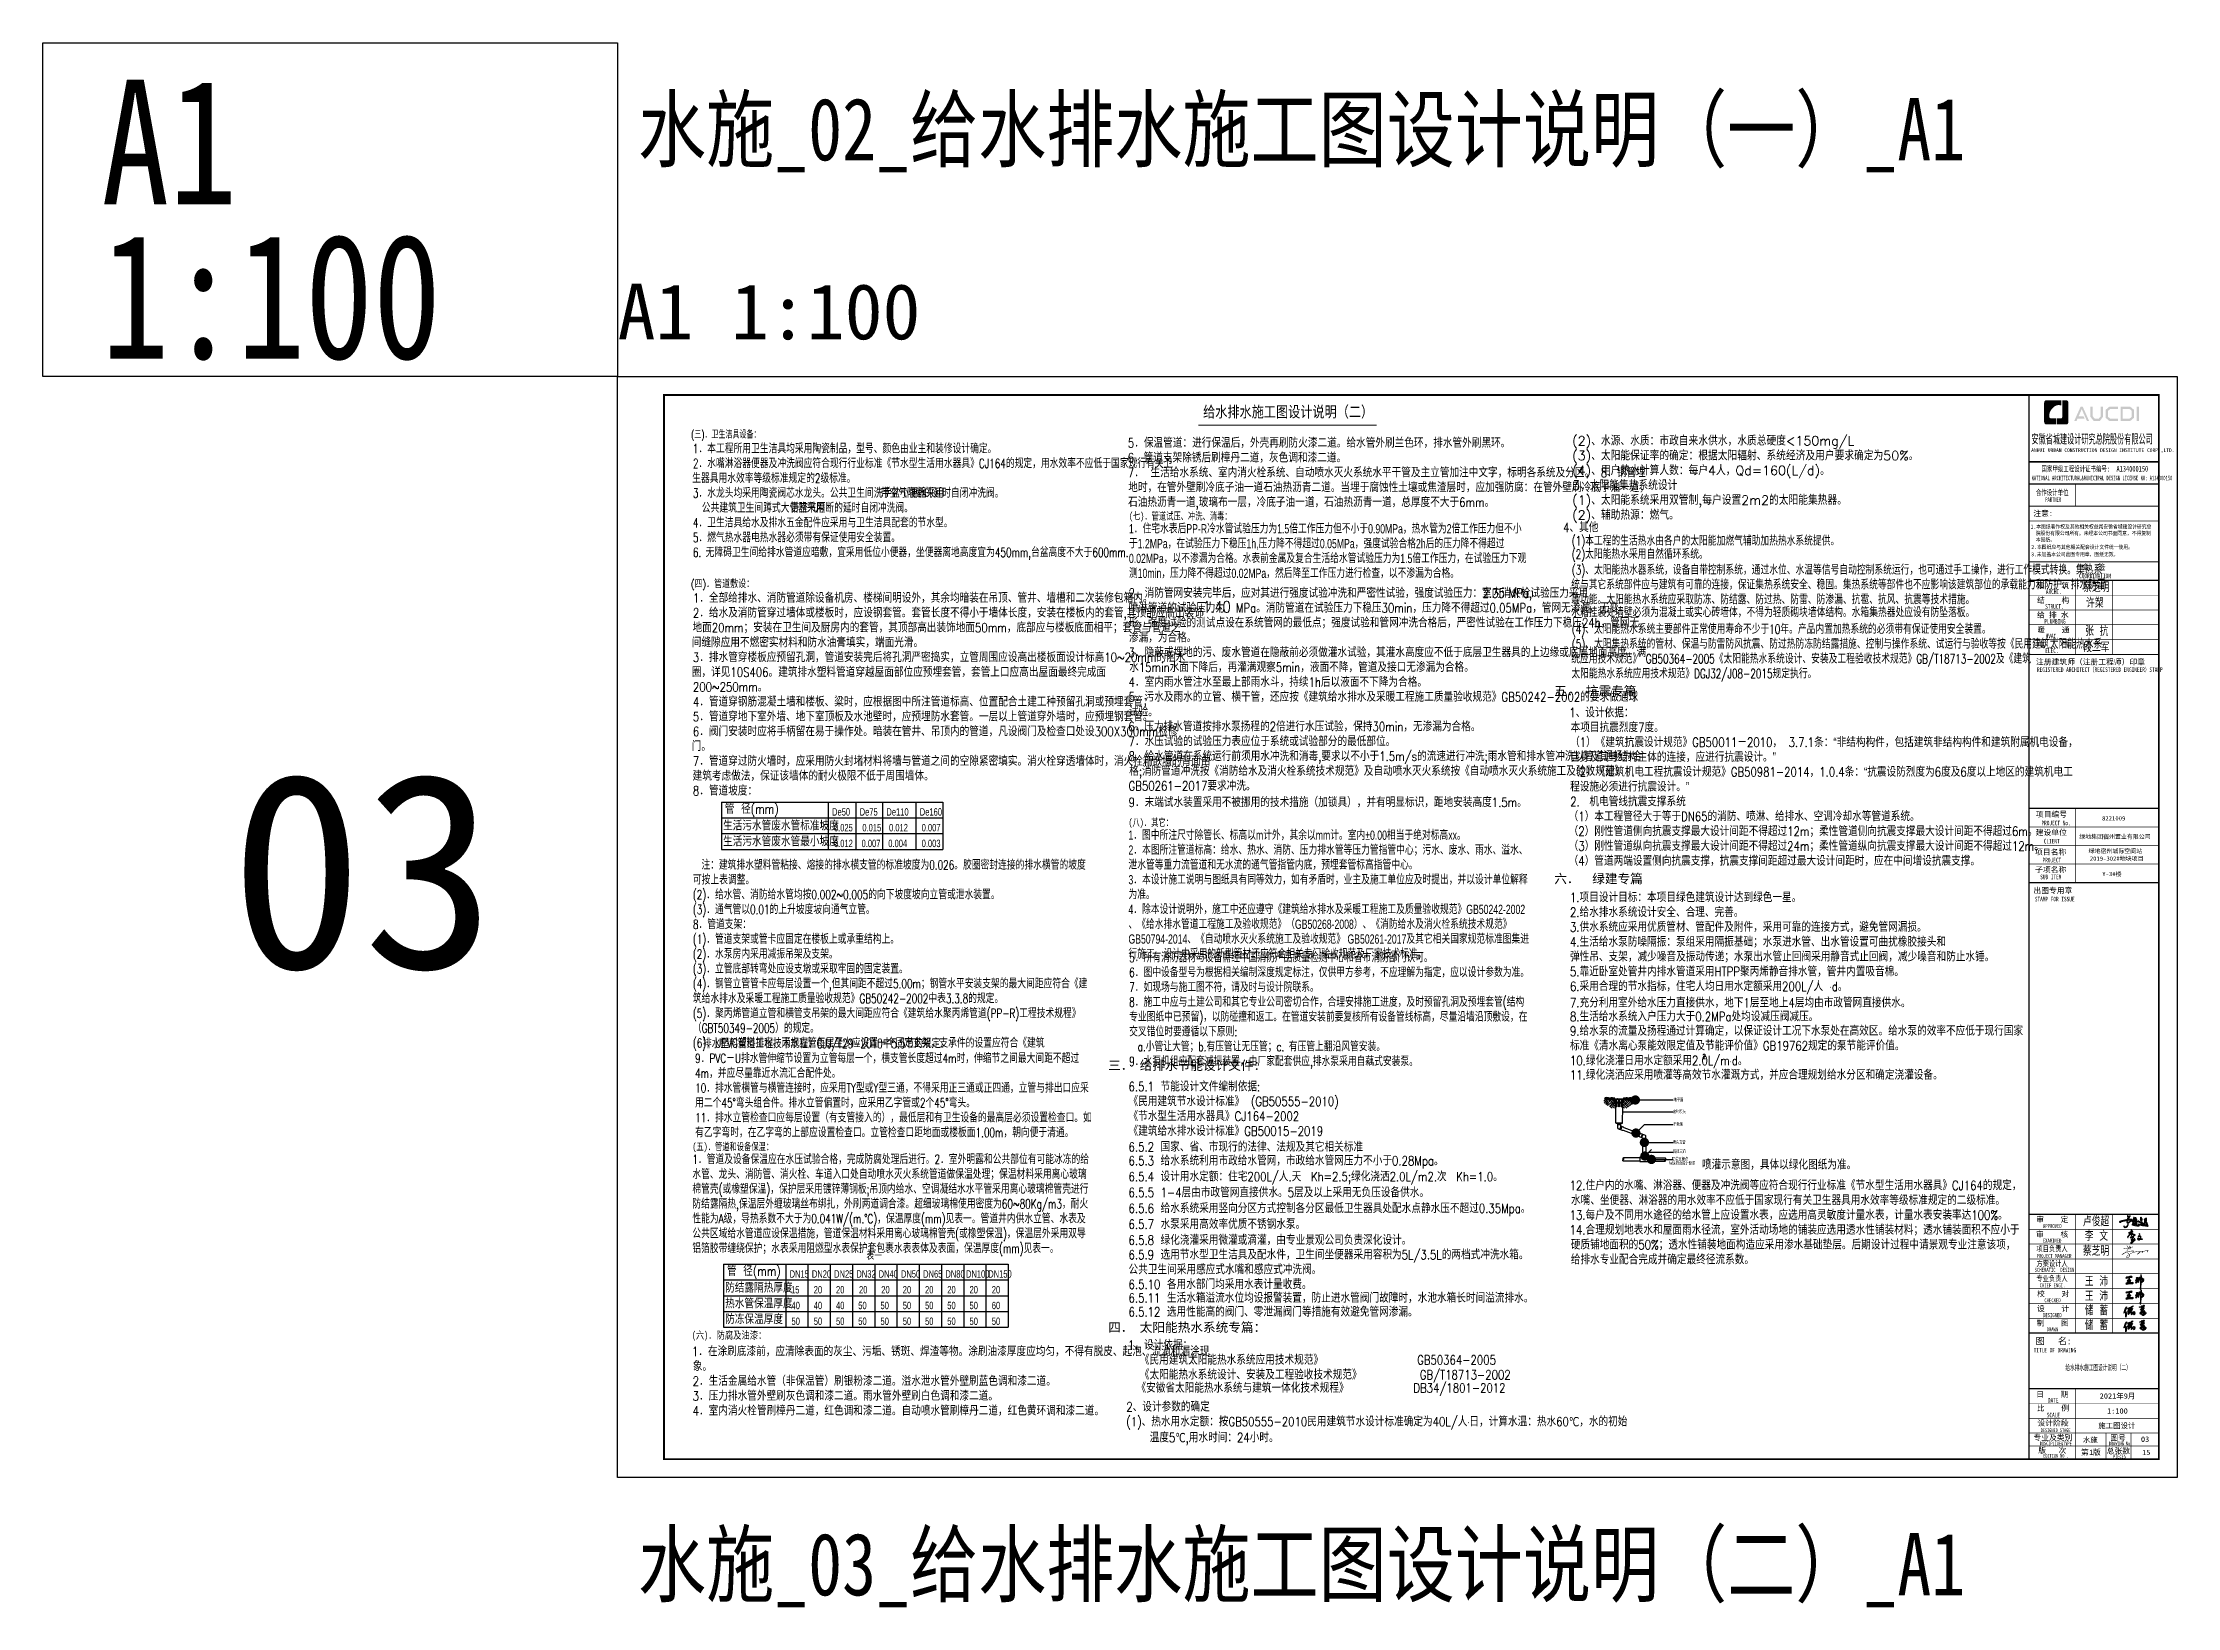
# Model space of a CAD drawing. Extents: x 27938 to 1507990, y 110129 to 923079.
# Drawn here: x 575451 to 690551, y 498663 to 583057 of the extents above; entities that cross this region are included whole.
import ezdxf
from ezdxf.enums import TextEntityAlignment as Align

# ---------------------------------------------------------------- set-up
doc = ezdxf.new("R2010")
doc.units = 0
doc.header["$LTSCALE"] = 1000
doc.header["$MEASUREMENT"] = 0
doc.linetypes.add('DASH', pattern=[0.35, 0.25, -0.1])
for name, color, linetype in [('0s-水标注', 7, 'Continuous'), ('0s_水标注', 7, 'Continuous'), ('C-Sheet-图框', 101, 'Continuous'), ('DIM_SYMB', 3, 'Continuous'), ('PUB_TEXT', 4, 'Continuous'), ('图框', 140, 'Continuous'), ('图签文字', 147, 'Continuous'), ('导图字', 7, 'Continuous'), ('电子签名-李文', 7, 'DASH'), ('签名-水', 7, 'Continuous')]:
    doc.layers.add(name, color=color, linetype=linetype)
doc.layers.add('yichutu', color=7, linetype='Continuous', true_color=0xffffff, plot=False)
doc.layers.add('图签', color=147, linetype='Continuous', lineweight=18)
doc.styles.add('-黑体', font='simhei.ttf', dxfattribs={"width": 0.8})
doc.styles.add('_TCH_LABEL', font='simhei.ttf')
doc.styles.add('C', font='simhei.ttf')
doc.styles.add('HT', font='simhei.ttf')
doc.styles.add('HZ', font='txt', dxfattribs={"bigfont": 'hztxt'})
doc.styles.add('HZTXT', font='COMPLEX', dxfattribs={"width": 0.7, "bigfont": 'HZTXT'})
doc.styles.add('SHZ', font='ros.shx', dxfattribs={"width": 0.7, "bigfont": 'hztxt.shx'})
doc.styles.get("Standard").update_dxf_attribs({"font": 'gbenor.shx', "bigfont": 'gbcbig.shx'})
doc.styles.add('图框字体', font='', dxfattribs={"width": 0.8})
doc.styles.add('宋体', font='', dxfattribs={"height": 50})
doc.styles.add('建筑图签-1', font='simhei.ttf', dxfattribs={"width": 0.7})
doc.styles.add('建筑图签-2', font='TXT.shx', dxfattribs={"width": 0.5, "bigfont": 'HZTXT.shx'})
doc.styles.add('管径标注', font='gbenor.shx', dxfattribs={"bigfont": 'gbcbig.shx'})
doc.styles.add('黑体', font='simhei.ttf')
doc.styles.get('图框字体').set_extended_font_data('SimSun')
doc.styles.get('宋体').set_extended_font_data('SimSun')
doc.dimstyles.new('ISO-25', dxfattribs={"dimtxt": 2.5, "dimasz": 2.5, "dimexe": 1.25, "dimexo": 0.625, "dimtad": 1, "dimtxsty": 'Standard', "dimcen": 2.5, "dimadec": 0, "dimazin": 0, "dimtfac": 1, "dimtmove": 0, "dimatfit": 3, "dimfxl": 1, "dimarcsym": 0})

msp = doc.modelspace()

# ---------------------------------------------------------------- texts
at = {"layer": '0s-水标注', "char_height": 500, "width": 14500, "attachment_point": 1, "style": 'HZ'}
for s, insert in [('\\P{\\fSimHei|b0|i0|c134|p2;五． 抗震专篇}', (656956.8, 549177.3)), ('\\P{\\fSimHei|b0|i0|c134|p2;六．  绿建专篇}', (656956.8, 539049)), ('\\P{\\fSimHei|b0|i0|c134|p2;三． 给排水节能设计文件：}', (632898.2, 528979.4)), ('\\P{\\fSimHei|b0|i0|c134|p2;四． 太阳能热水系统专篇：}', (632898.2, 514849.8))]:
    msp.add_mtext(s, dxfattribs=dict(at, insert=insert))
at = {"layer": '0s_水标注'}
for s, height, style, width, p in [('给水排水施工图设计说明（二）', 600, '-黑体', 0.8, (638023.1, 562850.7)), ('5．保温管道：进行保温后，外壳再刷防火漆二道。给水管外刷兰色环，排水管外刷黑环。', 500, 'HZ', 0.8, (633965.3, 561216.9)), ('6．管道支架除锈后刷樟丹二道，灰色调和漆二道。', 500, 'HZ', 0.8, (633951, 560416.9)), ('7． 生活给水系统、室内消火栓系统、自动喷水灭火系统水平干管及主立管加注中文字，标明各系统及分区。 8．钢管埋', 500, 'HZ', 0.8, (633965.3, 559616.9)), ('石油热沥青一道,玻璃布一层，冷底子油一道，石油热沥青一道，总厚度不大于6mm。', 500, 'HZ', 0.8, (633976.6, 558016.9)), ('地时，在管外壁刷冷底子油一道石油热沥青二道。当埋于腐蚀性土壤或焦渣层时，应加强防腐：在管外壁刷冷底子油一道，', 500, 'HZ', 0.8, (633986.1, 558816.9)), ('4、其他', 500, 'HZ', 0.8, (657432.7, 556657.2)), ('(四)．管道敷设：', 400, 'HZ', 0.8, (610406.5, 553653.8)), ('2．给水及消防管穿过墙体或楼板时，应设钢套管。套管长度不得小于墙体长度，安装在楼板内的套管,其顶部应高出装饰', 500, 'HZ', 0.8, (610510.7, 552053.8)), ('1．全部给排水、消防管道除设备机房、楼梯间明设外，其余均暗装在吊顶、管井、墙槽和二次装修包箱内。', 500, 'HZ', 0.8, (610510.7, 552853.8)), ('地面20mm；安装在卫生间及厨房内的套管，其顶部高出装饰地面50mm，底部应与楼板底面相平；套管与管道之', 500, 'HZ', 0.8, (610488.7, 551253.8)), ('间缝隙应用不燃密实材料和防水油膏填实，端面光滑。', 500, 'HZ', 0.8, (610447.7, 550453.8)), ('3．排水管穿楼板应预留孔洞，管道安装完后将孔洞严密捣实，立管周围应设高出楼板面设计标高10~20mm的阻水', 500, 'HZ', 0.8, (610510.7, 549653.8)), ('圈，详见10S406。建筑排水塑料管道穿越屋面部位应预埋套管，套管上口应高出屋面最终完成面', 500, 'HZ', 0.8, (610450.9, 548853.8)), ('200~250mm。', 500, 'HZ', 0.8, (610510.7, 548053.8)), ('4．管道穿钢筋混凝土墙和楼板、粱时，应根据图中所注管道标高、位置配合土建工种预留孔洞或预埋套管；', 500, 'HZ', 0.8, (610510.7, 547253.8)), ('5．管道穿地下室外墙、地下室顶板及水池壁时，应预埋防水套管。一层以上管道穿外墙时，应预埋钢套管。', 500, 'HZ', 0.8, (610510.7, 546453.8)), ('1、设计依据：', 500, 'HZ', 0.8, (657767.5, 546671.3)), ('6．阀门安装时应将手柄留在易于操作处。暗装在管井、吊顶内的管道，凡设阀门及检查口处设300X300mm检修', 500, 'HZ', 0.8, (610510.7, 545653.8)), ('本项目抗震烈度7度。', 500, 'HZ', 0.8, (657837.2, 545871.3)), ('（1）《建筑抗震设计规范》GB50011－2010， 3.7.1条：“非结构构件，包括建筑非结构构件和建筑附属机电设备，', 500, 'HZ', 0.8, (657810.4, 545071.3)), ('门。', 500, 'HZ', 0.8, (610444.6, 544853.8)), ('7．管道穿过防火墙时，应采用防火封堵材料将墙与管道之间的空隙紧密填实。消火栓穿透墙体时，消火栓箱嵌墙的背面由', 500, 'HZ', 0.8, (610510.7, 544053.8)), ('自身及其与结构主体的连接，应进行抗震设计。”', 500, 'HZ', 0.8, (657810.4, 544271.3)), ('建筑考虑做法，保证该墙体的耐火极限不低于周围墙体。', 500, 'HZ', 0.8, (610495, 543253.8)), ('（2）《建筑机电工程抗震设计规范》GB50981-2014，1.0.4条：“抗震设防烈度为6度及6度以上地区的建筑机电工', 500, 'HZ', 0.8, (657810.4, 543471.3)), ('8．管道坡度：', 500, 'HZ', 0.8, (610510.7, 542453.8)), ('程设施必须进行抗震设计。”', 500, 'HZ', 0.8, (657810.4, 542671.3)), ('2.\u3000机电管线抗震支撑系统', 500, 'HZ', 0.8, (657816.7, 541871.3)), ('生活污水管废水管标准坡度', 500, 'HZ', 0.8, (612137.1, 540567)), ('管 径(mm)', 500, 'HZ', 0.8, (612232.2, 541469.4)), ('De50', 400, 'SHZ', 0.7, (618013.2, 541367.2)), ('De75', 400, 'SHZ', 0.7, (619503.2, 541367.2)), ('De110', 400, 'SHZ', 0.7, (620943.2, 541367.2)), ('De160', 400, 'SHZ', 0.7, (622743.2, 541367.2)), ('（1）本工程管径大于等于DN65的消防、喷淋、给排水、空调冷却水等管道系统。', 500, 'HZ', 0.8, (657733, 541071.3)), ('生活污水管废水管最小坡度', 500, 'HZ', 0.8, (612137.1, 539717)), ('0.025', 400, 'SHZ', 0.7, (618115.1, 540517.2)), ('0.012', 400, 'SHZ', 0.7, (618115.1, 539667.2)), ('0.007', 400, 'SHZ', 0.7, (619605.1, 539667.2)), ('0.015', 400, 'SHZ', 0.7, (619645.7, 540517.2)), ('0.004', 400, 'SHZ', 0.7, (621045.1, 539667.2)), ('0.012', 400, 'SHZ', 0.7, (621085.7, 540517.2)), ('0.007', 400, 'SHZ', 0.7, (622845.1, 540517.2)), ('0.003', 400, 'SHZ', 0.7, (622845.1, 539667.2)), ('（2）刚性管道侧向抗震支撑最大设计间距不得超过12m；柔性管道侧向抗震支撑最大设计间距不得超过6m。', 500, 'HZ', 0.8, (657733, 540271.3)), ('（3）刚性管道纵向抗震支撑最大设计间距不得超过24m；柔性管道纵向抗震支撑最大设计间距不得超过12m。', 500, 'HZ', 0.8, (657733, 539471.3)), ('（4）管道两端设置侧向抗震支撑，抗震支撑间距超过最大设计间距时，应在中间增设抗震支撑。', 500, 'HZ', 0.8, (657733, 538671.3)), ('6.5.1 节能设计文件编制依据:', 500, 'HZ', 0.8, (634000.3, 526498.7)), ('《民用建筑节水设计标准》 (GB50555-2010)', 500, 'HZ', 0.8, (634000.3, 525698.7)), ('《节水型生活用水器具》CJ164-2002', 500, 'HZ', 0.8, (634000.3, 524898.7)), ('6.5.2 国家、省、市现行的法律、法规及其它相关标准 ', 500, 'HZ', 0.8, (634000.3, 523242.5)), ('《建筑给水排水设计标准》GB50015-2019', 500, 'HZ', 0.8, (634000.3, 524098.7)), ('6.5.3 给水系统利用市政给水管网，市政给水管网压力不小于0.28Mpa。', 500, 'HZ', 0.8, (634000.3, 522498.7)), ('6.5.6 给水系统采用竖向分区方式控制各分区最低卫生器具处配水点静水压不超过0.35Mpa。 ', 500, 'HZ', 0.8, (634000.3, 519930.2)), ('6.5.7 水泵采用高效率优质不锈钢水泵。 ', 500, 'HZ', 0.8, (634000.3, 519074.1)), ('6.5.8 绿化浇灌采用微灌或滴灌，由专业景观公司负责深化设计。 ', 500, 'HZ', 0.8, (634000.3, 518217.9)), ('6.5.9 选用节水型卫生洁具及配水件，卫生间坐便器采用容积为5L/3.5L的两档式冲洗水箱。', 500, 'HZ', 0.8, (634000.3, 517429.7)), ('管 径(mm)', 500, 'HZ', 0.8, (612344, 516546)), ('DN15', 400, 'SHZ', 0.7, (615725, 516443.8)), ('DN20', 400, 'SHZ', 0.7, (616925, 516443.8)), ('DN25', 400, 'SHZ', 0.7, (618125, 516443.8)), ('DN32', 400, 'SHZ', 0.7, (619325, 516443.8)), ('DN40', 400, 'SHZ', 0.7, (620525, 516443.8)), ('DN50', 400, 'SHZ', 0.7, (621725, 516443.8)), ('DN65', 400, 'SHZ', 0.7, (622925, 516443.8)), ('DN80', 400, 'SHZ', 0.7, (624125, 516443.8)), ('DN100', 400, 'SHZ', 0.7, (625233.6, 516443.8)), ('DN150', 400, 'SHZ', 0.7, (626433.6, 516443.8)), ('公共卫生间采用感应式水嘴和感应式冲洗阀。 ', 500, 'HZ', 0.8, (634000.3, 516629.7)), ('防结露隔热厚度', 500, 'HZ', 0.8, (612248.9, 515643.6)), ('15', 400, 'SHZ', 0.7, (615803.1, 515593.8)), ('20', 400, 'SHZ', 0.7, (617026.9, 515593.8)), ('20', 400, 'SHZ', 0.7, (618226.9, 515593.8)), ('20', 400, 'SHZ', 0.7, (619467.5, 515593.8)), ('20', 400, 'SHZ', 0.7, (620667.5, 515593.8)), ('20', 400, 'SHZ', 0.7, (621826.9, 515593.8)), ('20', 400, 'SHZ', 0.7, (623026.9, 515593.8)), ('20', 400, 'SHZ', 0.7, (624226.9, 515593.8)), ('20', 400, 'SHZ', 0.7, (625426.9, 515593.8)), ('20', 400, 'SHZ', 0.7, (626626.9, 515593.8)), ('6.5.10 各用水部门均采用水表计量收费。', 500, 'HZ', 0.8, (634000.3, 515829.7)), ('6.5.11 生活水箱溢流水位均设报警装置，防止进水管阀门故障时，水池水箱长时间溢流排水。 ', 500, 'HZ', 0.8, (634000.3, 515098.7)), ('热水管保温厚度', 500, 'HZ', 0.8, (612248.9, 514793.6)), ('防冻保温厚度', 500, 'HZ', 0.8, (612248.9, 513943.6)), ('40', 400, 'SHZ', 0.7, (615826.9, 514743.8)), ('40', 400, 'SHZ', 0.7, (617026.9, 514743.8)), ('40', 400, 'SHZ', 0.7, (618226.9, 514743.8)), ('50', 400, 'SHZ', 0.7, (619426.9, 514743.8)), ('50', 400, 'SHZ', 0.7, (620626.9, 514743.8)), ('50', 400, 'SHZ', 0.7, (621826.9, 514743.8)), ('50', 400, 'SHZ', 0.7, (623026.9, 514743.8)), ('50', 400, 'SHZ', 0.7, (624226.9, 514743.8)), ('50', 400, 'SHZ', 0.7, (625426.9, 514743.8)), ('60', 400, 'SHZ', 0.7, (626626.9, 514743.8)), ('6.5.12 选用性能高的阀门、零泄漏阀门等措施有效避免管网渗漏。', 500, 'HZ', 0.8, (634000.3, 514346.7)), ('(六)．防腐及油漆：', 400, '-黑体', 0.8, (610453.2, 513143.4)), ('50', 400, 'SHZ', 0.7, (615826.9, 513893.8)), ('50', 400, 'SHZ', 0.7, (617026.9, 513893.8)), ('50', 400, 'SHZ', 0.7, (618226.9, 513893.8)), ('50', 400, 'SHZ', 0.7, (619426.9, 513893.8)), ('50', 400, 'SHZ', 0.7, (620626.9, 513893.8)), ('50', 400, 'SHZ', 0.7, (621826.9, 513893.8)), ('50', 400, 'SHZ', 0.7, (623026.9, 513893.8)), ('50', 400, 'SHZ', 0.7, (624226.9, 513893.8)), ('50', 400, 'SHZ', 0.7, (625426.9, 513893.8)), ('50', 400, 'SHZ', 0.7, (626626.9, 513893.8)), ('1．在涂刷底漆前，应清除表面的灰尘、污垢、锈斑、焊渣等物。涂刷油漆厚度应均匀，不得有脱皮、起泡、流淌和漏涂现', 500, 'HZ', 0.8, (610455.1, 512213)), ('1、设计依据：', 500, 'HZ', 0.8, (633972.7, 512554.9)), (' 《民用建筑太阳能热水系统应用技术规范》             GB50364-2005', 500, 'HZ', 0.8, (634254, 511754.9)), ('象。', 500, 'HZ', 0.8, (610506.2, 511413)), ('2．生活金属给水管（非保温管）刷银粉漆二道。溢水泄水管外壁刷蓝色调和漆二道。', 500, 'HZ', 0.8, (610497.9, 510613)), (' 《太阳能热水系统设计、安装及工程验收技术规范》        GB/T18713-2002', 500, 'HZ', 0.8, (634254, 510954.9)), ('3．压力排水管外壁刷灰色调和漆二道。雨水管外壁刷白色调和漆二道。', 500, 'HZ', 0.8, (610497.9, 509813)), ('4．室内消火栓管刷樟丹二道，红色调和漆二道。自动喷水管刷樟丹二道，红色黄环调和漆二道。', 500, 'HZ', 0.8, (610497.9, 509013)), ('2、设计参数的确定', 500, 'HZ', 0.8, (633880.2, 509227.5)), ('(1)、热水用水定额：按GB50555-2010民用建筑节水设计标准确定为40L/人·日，计算水温：热水60℃，水的初始', 500, 'HZ', 0.8, (633883, 508427.5)), ('温度5℃,用水时间：24小时。', 500, 'HZ', 0.8, (635140.2, 507567.5))]:
    msp.add_text(s, height=height, dxfattribs=dict(at, style=style, width=width)).set_placement(p)
at = {"layer": '0s_水标注', "color": 7}
for s, height, style, width, p in [('(三)．卫生洁具设备：', 399.9, 'HZTXT', 0.7, (610419.5, 561713)), ('2．水嘴淋浴器便器及冲洗阀应符合现行行业标准《节水型生活用水器具》CJ164的规定，用水效率不应低于国家现行有关卫', 500.025, 'HZTXT', 0.7, (610510.7, 560113)), ('1．本工程所用卫生洁具均采用陶瓷制品，型号、颜色由业主和装修设计确定。', 500.025, 'HZTXT', 0.7, (610510.7, 560913)), ('3．水龙头均采用陶瓷阀芯水龙头。公共卫生间洗手盆小便器采用', 500.025, 'HZTXT', 0.7, (610510.7, 558513)), ('  公共建筑卫生间蹲式大便器采用', 500, 'HZTXT', 0.7, (610510.7, 557713)), ('带空气隔断的延时自闭冲洗阀。', 499.975, 'HZTXT', 0.7, (615763.5, 557713)), ('带空气隔断的延时自闭冲洗阀。', 500, 'HZTXT', 0.7, (620644.6, 558513)), ('4．卫生洁具给水及排水五金配件应采用与卫生洁具配套的节水型。', 499.975, 'HZTXT', 0.7, (610510.7, 556913)), ('5．燃气热水器电热水器必须带有保证使用安全装置。', 499.975, 'HZTXT', 0.7, (610510.7, 556113)), ('6. 无障碍卫生间给排水管道应暗敷，宜采用低位小便器，坐便器离地高度宜为450mm,台盆高度不大于600mm.', 499.975, 'HZTXT', 0.7, (610510.7, 555313)), ('(3)、太阳能热水器系统，设备自带控制系统，通过水位、水温等信号自动控制系统运行，也可通过手工操作，进行工作模式转换。集热系', 500, 'HZTXT', 0.7, (657905.5, 554371.4)), ('2．消防管网安装完毕后，应对其进行强度试验冲洗和严密性试验，强度试验压力：室内消火栓试验压力采用', 500, 'HZ', 0.8, (634002.3, 553117)), ('统与其它系统部件应与建筑有可靠的连接，保证集热系统安全、稳固。集热系统等部件也不应影响该建筑部位的承载能力和防护、排水防雷', 500, 'HZTXT', 0.7, (657869.7, 553571.4)), ('喷淋管道的试验压力为', 500, 'HZ', 0.8, (634007.4, 552317)), ('1.40', 625, 'HZ', 0.8, (638007.4, 552317)), ('MPa。消防管道在试验压力下稳压30min，压力降不得超过0.05MPa，管网无渗漏、无变', 500, 'HZ', 0.8, (639787.4, 552317)), ('2.35', 500, 'HZ', 0.8, (653088.1, 553117)), ('MPa,', 500, 'HZ', 0.8, (654493.8, 553121)), ('等功能。太阳能热水系统应采取防冻、防结露、防过热、防雷、防渗漏、抗雹、抗风、抗震等技术措施。', 500, 'HZTXT', 0.7, (657872.4, 552771.4)), ('形，强度试验的测试点设在系统管网的最低点；强度试验和管网冲洗合格后，严密性试验在工作压力下稳压24h，管网无', 500, 'HZ', 0.8, (634007.4, 551517)), ('(4)、太阳能热水系统主要部件正常使用寿命不少于10年。产品内置加热系统的必须带有保证使用安全装置。', 500, 'HZTXT', 0.7, (657905.5, 551174.5)), ('渗漏，为合格。', 500, 'HZ', 0.8, (634020, 550717)), ('3．隐蔽或埋地的污、废水管道在隐蔽前必须做灌水试验，其灌水高度应不低于底层卫生器具的上边缘或底层地面高度。满', 500, 'HZ', 0.8, (634002.3, 549917)), ('(5)、太阳集热系统的管材、保温与防雷防风抗震、防过热防冻防结露措施、控制与操作系统、试运行与验收等按《民用建筑太阳能热水系', 500, 'HZTXT', 0.7, (657905.5, 550374.5)), ('水15min水面下降后，再灌满观察5min，液面不降，管道及接口无渗漏为合格。', 500, 'HZ', 0.8, (634035.8, 549117)), ('统应用技术规范》 GB50364-2005《太阳能热水系统设计、安装及工程验收技术规范》GB/T18713-2002及《建筑', 500, 'HZTXT', 0.7, (657869.7, 549574.5)), ('太阳能热水系统应用技术规范》DGJ32/J08-2015规定执行。', 500, 'HZTXT', 0.7, (657880.7, 548774.5)), ('4．室内雨水管注水至最上部雨水斗，持续1h后以液面不下降为合格。', 500, 'HZ', 0.8, (634002.3, 548317)), ('5．污水及雨水的立管、横干管，还应按《建筑给水排水及采暖工程施工质量验收规范》GB50242-2002的要求做通球', 500, 'HZ', 0.8, (634002.3, 547517)), ('试验。', 500, 'HZ', 0.8, (634016.9, 546717)), ('7．水压试验的试验压力表应位于系统或试验部分的最低部位。', 500, 'HZ', 0.8, (634002.3, 545117)), ('6．压力排水管道按排水泵扬程的2倍进行水压试验，保持30min，无渗漏为合格。', 500, 'HZ', 0.8, (633988.1, 545917)), ('8．给水管道在系统运行前须用水冲洗和消毒,要求以不小于1.5m/s的流速进行冲洗;雨水管和排水管冲洗以管道通畅为合', 500, 'HZ', 0.8, (634002.3, 544317)), ('格;消防管道冲洗按《消防给水及消火栓系统技术规范》及自动喷水灭火系统按《自动喷水灭火系统施工及验收规范》', 500, 'HZ', 0.8, (634032.6, 543517)), ('GB50261-2017要求冲洗。', 500, 'HZ', 0.8, (634002.3, 542717)), ('2.给水排水系统设计安全、合理、完善。', 500, 'HZ', 0.8, (657804.3, 535902.1)), ('1.项目设计目标：本项目绿色建筑设计达到绿色一星。', 500, 'HZ', 0.8, (657804.3, 536702.1)), ('3.供水系统应采用优质管材、管配件及附件，采用可靠的连接方式，避免管网漏损。', 500, 'HZ', 0.8, (657804.3, 535102.1)), ('4.生活给水泵防噪隔振：泵组采用隔振基础；水泵进水管、出水管设置可曲扰橡胶接头和', 500, 'HZ', 0.8, (657804.3, 534302.1)), ('弹性吊、支架，减少噪音及振动传递；水泵出水管止回阀采用静音式止回阀，减少噪音和防止水锤。', 500, 'HZ', 0.8, (657804.3, 533502.1)), ('5.靠近卧室处管井内排水管道采用HTPP聚丙烯静音排水管，管井内置吸音棉。', 500, 'HZ', 0.8, (657804.3, 532702.1)), ('6.采用合理的节水指标，住宅人均日用水定额采用200L/人 ·d。', 500, 'HZ', 0.8, (657804.3, 531902.1)), ('7.充分利用室外给水压力直接供水，地下1层至地上4层均由市政管网直接供水。', 500, 'HZ', 0.8, (657804.3, 531021.1)), ('8.生活给水系统入户压力大于0.2MPa处均设减压阀减压。', 500, 'HZ', 0.8, (657804.3, 530273.8)), ('9.给水泵的流量及扬程通过计算确定，以保证设计工况下水泵处在高效区。给水泵的效率不应低于现行国家', 500, 'HZ', 0.8, (657804.3, 529502.1)), ('标准《清水离心泵能效限定值及节能评价值》GB19762规定的泵节能评价值。', 500, 'HZ', 0.8, (657804.3, 528702.1)), ('10.绿化浇灌日用水定额采用2.0L/m·d。', 500, 'HZ', 0.8, (657804.3, 527902.1)), ('2', 250, 'HZ', 0.8, (664942.4, 528246.3)), ('11.绿化浇洒应采用喷灌等高效节水灌溉方式，并应合理规划给水分区和确定浇灌设备。', 500, 'HZ', 0.8, (657804.3, 527127)), ('喷灌示意图，具体以绿化图纸为准。', 500, 'HZ', 0.8, (664918.6, 522282.3)), ('12.住户内的水嘴、淋浴器、便器及冲洗阀等应符合现行行业标准《节水型生活用水器具》CJ164的规定，', 500, 'HZ', 0.8, (657786.2, 521168)), ('水嘴、坐便器、淋浴器的用水效率不应低于国家现行有关卫生器具用水效率等级标准规定的二级标准。', 500, 'HZ', 0.8, (657861.3, 520368)), ('13.每户及不同用水途径的给水管上应设置水表，应选用高灵敏度计量水表，计量水表安装率达100%%%。', 500, 'HZ', 0.8, (657786.2, 519568)), ('14.合理规划地表水和屋面雨水径流，室外活动场地的铺装应选用透水性铺装材料；透水铺装面积不应小于', 500, 'HZ', 0.8, (657786.2, 518768)), ('硬质铺地面积的50%%%；透水性铺装地面构造应采用渗水基础垫层。后期设计过程中请景观专业注意该项，', 500, 'HZ', 0.8, (657847.1, 517968)), ('给排水专业配合完成并确定最终径流系数。', 500, 'HZ', 0.8, (657847.1, 517168))]:
    msp.add_text(s, height=height, dxfattribs=dict(at, style=style, width=width)).set_placement(p)
at = {"layer": '0s_水标注', "color": 0}
for s, height, style, width, p in [('生器具用水效率等级标准规定的2级标准。', 500.025, 'HZTXT', 0.7, (610472.1, 559313)), ('9．末端试水装置采用不被挪用的技术措施（加锁具），并有明显标识，距地安装高度1.5m。', 500, 'HZ', 0.8, (634002.3, 541831.9)), ('6.5.4 设计用水定额：住宅200L/人.天\u3000Kh=2.5;绿化浇洒2.0L/m2.次\u3000Kh=1.0。', 500, 'HZ', 0.8, (634000.3, 521642.5)), ('6.5.5 1-4层由市政管网直接供水。5层及以上采用无负压设备供水。 ', 500, 'HZ', 0.8, (634000.3, 520786.4))]:
    msp.add_text(s, height=height, dxfattribs=dict(at, style=style, width=width)).set_placement(p)
at = {"layer": '0s_水标注', "color": 1}
for s, style, width, p in [('水箱挂装处墙壁必须为混凝土或实心砖墙体，不得为轻质砌块墙体结构。水箱集热器处应设有防坠落板。', 'HZTXT', 0.7, (657872.4, 552076.7)), ('《安徽省太阳能热水系统与建筑一体化技术规程》         DB34/1801-2012', 'HZ', 0.8, (634428.7, 510244.5))]:
    msp.add_text(s, height=500, dxfattribs=dict(at, style=style, width=width)).set_placement(p)
at = {"layer": '0s_水标注', "color": 7, "style": '管径标注'}
for s, p in [('地平面', (663915.7, 525941.8)), ('散射喷头', (664045, 525302.2)), ('千秋架', (663901.2, 524620.4)), ('喷头立管', (664039.2, 523652.5)), ('异径三通', (664048.8, 523156.6)), ('埋深符合设计要求', (664555.6, 522517)), ('喷灌支管路', (664174.3, 522748.7))]:
    msp.add_text(s, height=175, dxfattribs=at).set_placement(p, align=Align.RIGHT)
at = {"layer": '0s_水标注', "char_height": 500, "width": 21570.464, "attachment_point": 1, "line_spacing_factor": 0.96}
for s, insert, style in [('(2)、水源、水质：市政自来水供水，水质总硬度<150mg/L\\P(3)、太阳能保证率的确定：根据太阳辐射、系统经济及用户要求确定为50%。\\P(4)、用户热水计算人数：每户4人，Qd=160(L/d)。\\P3、太阳能集热系统设计\\P(1)、太阳能系统采用双管制,每户设置2m2的太阳能集热器。\\P(2)、辅助热源：燃气。', (657918.7, 561833.3), 'HZ'), ('{\\fSimHei|b0|i0|c134|p2;\\H0.8x;\\C7;(七)．管道试压、冲洗、消毒：\\P\\Fros,hztxt|c134;\\H1.25x;1．住宅水表后PP-R冷水管试验压力为1.5倍工作压力但不小于0.90MPa，热水管为2倍工作压力但不小于1.2MPa，在试验压力下稳压1h,压力降不得超过0.05MPa，强度试验合格2h后的压力降不得超过0.02MPa，以不渗漏为合格。水表前金属及复合生活给水管试验压力为1.5倍工作压力，在试验压力下观测10min，压力降不得超过0.02MPa，然后降至工作压力进行检查，以不渗漏为合格。}', (634022.3, 557728.4), 'HZTXT'), ('{\\fSimHei|b0|i0|c134|p2;\\H0.8x;\\C7;(八)．其它：\\P\\Fros,hztxt|c134;\\H1.25x;1．图中所注尺寸除管长、标高以m计外，其余以mm计。室内±0.00相当于绝对标高xx。\\P2．本图所注管道标高：给水、热水、消防、压力排水管等压力管指管中心；污水、废水、雨水、溢水、泄水管等重力流管道和无水流的通气管指管内底，预埋套管标高指管中心。\\P3．本设计施工说明与图纸具有同等效力，如有矛盾时，业主及施工单位应及时提出，并以设计单位解释为准。\\P4．除本设计说明外，施工中还应遵守《建筑给水排水及采暖工程施工及质量验收规范》GB50242-2002 、《给水排水管道工程施工及验收规范》（GB50268-2008）、《消防给水及消火栓系统技术规范》GB50794-2014、《自动喷水灭火系统施工及验收规范》 GB50261-2017及其它相关国家规范标准图集进行施工。设计中采用的新型管材还应符合相关专门验收规范及厂家技术标准。}', (633995.4, 541200.1), 'HZTXT'), ('\\pi458.3;注：建筑排水塑料管粘接、熔接的排水横支管的标准坡度为0.026。胶圈密封连接的排水横管的坡度可按上表调整。\\P\\pi0;(2)．给水管、消防给水管均按0.002~0.005的向下坡度坡向立管或泄水装置。\\P(3)．通气管以0.01的上升坡度坡向通气立管。\\P8．管道支架：\\P(1)．管道支架或管卡应固定在楼板上或承重结构上。\\P(2)．水泵房内采用减振吊架及支架。\\P(3)．立管底部转弯处应设支墩或采取牢固的固定装置。\\P(4)．钢管立管管卡应每层设置一个,但其间距不超过5.00m；钢管水平安装支架的最大间距应符合《建筑给水排水及采暖工程施工质量验收规范》GB50242-2002中表3.3.8的规定。\\P(5)．聚丙烯管道立管和横管支吊架的最大间距应符合《建筑给水聚丙烯管道(PP-R)工程技术规程》（GBT50349-2005）的规定。\\P(6)．UPVC塑料排水、雨水立管每层至少应设置一个固定支架，支承件的设置应符合《建筑', (610510.7, 538953.8), 'HZTXT'), ('\\pi458.3;{\\C7;\\P\\pi0;5．所有消防器材与设备需经中国消防产品质量检测中心和省市消防部门认可。\\P6．图中设备型号为根据相关编制深度规定标注，仅供甲方参考，不应理解为指定，应以设计参数为准。\\P7．如现场与施工图不符，请及时与设计院联系。\\P8．施工中应与土建公司和其它专业公司密切合作，合理安排施工进度，及时预留孔洞及预埋套管(结构专业图纸中已预留)，以防碰撞和返工。在管道安装前要复核所有设备管线标高，尽量沿墙沿顶敷设，在交叉错位时要遵循以下原则:\\P\\pi458.3;a.小管让大管；b.有压管让无压管；c. 有压管上翻沿风管安装。\\P\\pi0;9．水泵机组应配套减振装置，由厂家配套供应,排水泵采用自藕式安装泵。}', (634035, 534760.1), 'HZTXT'), ('{\\W1.22213; }排水塑料管道工程技术规程》CJJ/T29-2010中5.5节的规定。\\P9．PVC－U排水管伸缩节设置为立管每层一个，横支管长度超过4m时，伸缩节之间最大间距不超过4m，并应尽量靠近水流汇合配件处。\\P10．排水管横管与横管连接时，应采用TY型或Y型三通，不得采用正三通或正四通，立管与排出口应采用二个45°弯头组合件。排水立管偏置时，应采用乙字管或2个45°弯头。\\P11．排水立管检查口应每层设置（有支管接入的），最低层和有卫生设备的最高层必须设置检查口。如有乙字弯时，在乙字弯的上部应设置检查口。立管检查口距地面或楼板面1.00m，朝向便于清通。', (610630.7, 529323.8), 'HZTXT'), ('{\\fSimHei|b0|i0|c134|p2;\\H0.8x;(五)．管道和设备保温：}\\P1．管道及设备保温应在水压试验合格，完成防腐处理后进行。2．室外明露和公共部位有可能冰冻的给水管、龙头、消防管、消火栓、车道入口处自动喷水灭火系统管道做保温处理；保温材料采用离心玻璃棉管壳(或橡塑保温)，保护层采用镀锌薄钢板;吊顶内给水、空调凝结水水平管采用离心玻璃棉管壳进行防结露隔热,保温层外缠玻璃丝布绑扎，外刷两道调合漆。超细玻璃棉使用密度为60~80Kg/m3，耐火性能为A级，导热系数不大于为0.041W/(m.°C)，保温厚度(mm)见表一。管道井内供水立管、水表及公共区域给水管道应设保温措施，管道保温材料采用离心玻璃棉管壳(或橡塑保温)，保温层外采用双导铝箔胶带缠绕保护；水表采用阻燃型水表保护套包裹水表表体及表面，保温厚度(mm)见表一。', (610480.7, 523715.5), 'HZTXT')]:
    msp.add_mtext(s, dxfattribs=dict(at, insert=insert, style=style))
at = {"layer": 'C-Sheet-图框', "color": 7, "style": '宋体', "width": 0.6}
msp.add_text('给水排水施工图设计说明（二）', height=300, dxfattribs=at).set_placement((684513.8, 511448.7))
at = {"layer": 'C-Sheet-图框', "color": 7, "style": '宋体'}
msp.add_text('03', height=300, dxfattribs=at).set_placement((688589.6, 507580.3))
at = {"layer": 'DIM_SYMB', "color": 6, "style": 'C'}
msp.add_text('03', height=10514.77, dxfattribs=at).set_placement((585567.5, 533140.8))
at = {"layer": 'PUB_TEXT', "color": 0, "style": 'HZ', "width": 0.7}
for s, p in [('(1)本工程的生活热水由各户的太阳能加燃气辅助加热热水系统提供。', (657899.3, 555935.8)), ('(2)太阳能热水采用自然循环系统。', (657899.3, 555218.9))]:
    msp.add_text(s, height=500, dxfattribs=at).set_placement(p)
at = {"layer": 'PUB_TEXT', "style": '图框字体', "width": 0.75}
msp.add_text('表一', height=400, dxfattribs=at).set_placement((619865.3, 517445.6))
at = {"layer": '图框', "color": 2, "style": '黑体', "width": 0.8}
for s, p in [('A1', (578613.7, 574339.7)), ('1:100', (578613.7, 566013.6))]:
    msp.add_text(s, height=6729.45, dxfattribs=at).set_placement(p)
at = {"layer": '导图字', "color": 1, "style": '黑体', "width": 0.8}
for s, p in [('水施_02_给水排水施工图设计说明（一）_A1', (607551.6, 576708.6)), ('水施_03_给水排水施工图设计说明（二）_A1', (607551.6, 499308.6))]:
    msp.add_text(s, height=3364.726, dxfattribs=at).set_placement(p)

# ---------------------------------------------------------------- blocks, each defined once
blk = doc.blocks.new('散射喷头')
for p, q in [((-1676, 8748), (-1693, 8554)), ((1693, 8554), (-1693, 8554)), ((-1693, 8554), (-1679, 8539)), ((1679, 8539), (-1679, 8539)), ((-1661, 8763), (-1676, 8748)), ((1676, 8748), (-1676, 8748)), ((-1428, 8772), (-1661, 8763)), ((-1661, 8763), (1661, 8763)), ((-1639, 8539), (-1636, 8390)), ((-1637, 8390), (-1639, 8539)), ((-1637, 8390), (-1636, 8390)), ((-1636, 8390), (-1614, 8391)), ((-1498, 7674), (-1631, 8337)), ((-1631, 8337), (-1630, 8337)), ((-1630, 8337), (-1608, 8341)), ((-1630, 8337), (-1497, 7676)), ((-1616, 8539), (-1614, 8391)), ((-1608, 8341), (-1521, 7909)), ((-1532, 8536), (-1521, 7909)), ((-1509, 8503), (-1499, 7910)), ((-1196, 8503), (-1509, 8503)), ((-1506, 7767), (-1504, 7744)), ((-1504, 7744), (-1502, 7724)), ((-1502, 7724), (-1500, 7709)), ((-1498, 7674), (1498, 7674)), ((-1417, 8801), (-1428, 8800)), ((-1428, 8770), (-1428, 8800)), ((-1189, 8808), (-1417, 8800)), ((-1417, 8770), (-1417, 8800)), ((-1393, 8771), (-1417, 8770)), ((-1393, 8770), (-1393, 8800)), ((-1372, 8803), (-1385, 8803)), ((-1374, 8800), (-1264, 8804)), ((-1374, 8770), (-1374, 8800)), ((-1374, 8770), (-1360, 8771)), ((-1359, 8804), (-1372, 8803)), ((-1360, 8770), (-1360, 8800)), ((-1346, 8804), (-1359, 8804)), ((-1123, 8808), (-1340, 8800)), ((-1340, 8801), (-1288, 8803)), ((-1340, 8770), (-1340, 8800)), ((-1288, 8772), (-1340, 8770)), ((-1305, 8805), (-1283, 8806)), ((-1288, 8803), (-1264, 8804)), ((-1288, 8800), (-1288, 8771)), ((-1275, 8770), (-1275, 8800)), ((-1257, 8807), (-1259, 8807)), ((-1259, 8802), (-1237, 8803)), ((-1249, 8807), (-1257, 8807)), ((-1252, 8805), (-1186, 8808)), ((-1236, 8808), (-1249, 8807)), ((-1224, 8801), (-1245, 8800)), ((-1240, 8802), (-1242, 8802)), ((-1237, 8805), (-1191, 8807)), ((-1229, 8803), (-1237, 8803)), ((-1216, 8809), (-1236, 8808)), ((-1227, 8802), (-1212, 8803)), ((-1202, 8802), (-1224, 8801)), ((-1206, 8809), (-1216, 8809)), ((-1193, 8809), (-1206, 8809)), ((-1181, 8802), (-1202, 8802)), ((-1197, 8539), (-1195, 8391)), ((-1195, 8391), (-1194, 8375)), ((-1194, 8375), (-1193, 8353)), ((-1193, 8353), (-1191, 8338)), ((-1192, 7674), (-1192, 7659)), ((-1191, 8807), (-1155, 8808)), ((-1189, 8390), (-1191, 8539)), ((-1191, 8338), (-1106, 7739)), ((-1189, 8390), (-1125, 8390)), ((-1188, 8364), (-1189, 8390)), ((-1185, 8337), (-1188, 8364)), ((-1091, 7676), (-1185, 8337)), ((-1185, 8337), (-1121, 8337)), ((-1183, 8808), (-1183, 8810)), ((-1170, 8809), (-1182, 8808)), ((-1163, 8803), (-1181, 8802)), ((-1181, 8773), (-1181, 8802)), ((-1164, 8773), (-1181, 8773)), ((-1160, 8809), (-1170, 8809)), ((-1167, 8806), (-1152, 8806)), ((-1164, 8770), (-1164, 8800)), ((-1150, 8804), (-1163, 8803)), ((-1158, 8811), (-1136, 8811)), ((-1158, 8808), (-1158, 8811)), ((-1152, 8806), (-1132, 8807)), ((-1142, 8804), (-1150, 8804)), ((-1142, 8801), (-1142, 8804)), ((-1138, 8801), (-1138, 8806)), ((-1136, 8808), (-1136, 8811)), ((-1132, 8807), (-1122, 8807)), ((-1015, 8807), (-1131, 8802)), ((-982, 8807), (-1131, 8800)), ((-1131, 8770), (-1131, 8800)), ((-1044, 8774), (-1131, 8770)), ((-1127, 8539), (-1125, 8390)), ((-1119, 8809), (-1123, 8809)), ((-1123, 8807), (-1123, 8808)), ((-1119, 8807), (-1122, 8807)), ((-1122, 8802), (-1122, 8807)), ((-1121, 8337), (-1027, 7676)), ((-1119, 8802), (-1119, 8806)), ((-1118, 8812), (-1093, 8813)), ((-1118, 8807), (-1118, 8812)), ((-1112, 7742), (-1113, 7753)), ((-1111, 8808), (-1091, 8808)), ((-1105, 7733), (-1106, 7739)), ((-1096, 8807), (-1098, 8807)), ((-1096, 8807), (-1096, 8807)), ((-1095, 8539), (-1094, 8391)), ((-1094, 8803), (-1094, 8806)), ((-1093, 8813), (-1087, 8813)), ((-1093, 8808), (-1093, 8813)), ((-1090, 8341), (-1028, 7909)), ((-1087, 8813), (-1060, 8814)), ((-1087, 8808), (-1087, 8813)), ((-1054, 8814), (-1060, 8814)), ((-1060, 8809), (-1060, 8814)), ((-1054, 8814), (-1029, 8815)), ((-1054, 8809), (-1054, 8814)), ((-1051, 8808), (-1052, 8808)), ((-1051, 8805), (-1051, 8808)), ((-1044, 8800), (-882, 8808)), ((-1044, 8770), (-1044, 8800)), ((-1032, 8807), (-1041, 8807)), ((-1041, 8806), (-1041, 8807)), ((-1036, 8536), (-1028, 7909)), ((-1015, 8807), (-1032, 8807)), ((-1029, 8807), (-1029, 8815)), ((-1029, 8812), (-1011, 8812)), ((-1029, 8807), (-1004, 8808)), ((-1025, 7678), (-1027, 7676)), ((-1011, 8816), (-989, 8816)), ((-1011, 8808), (-1011, 8816)), ((-843, 8808), (-1005, 8800)), ((-1005, 8770), (-1005, 8800)), ((-904, 8776), (-1005, 8770)), ((-88, 8503), (-1005, 8503)), ((-1005, 8503), (-998, 7910)), ((-975, 8808), (-1004, 8808)), ((-989, 8808), (-989, 8816)), ((-982, 8803), (-982, 8807)), ((-919, 8808), (-956, 8807)), ((-956, 8805), (-956, 8807)), ((-919, 8807), (-919, 8808)), ((-903, 8770), (-903, 8800)), ((-882, 8801), (-791, 8807)), ((-748, 8807), (-860, 8800)), ((-860, 8770), (-860, 8800)), ((-748, 8777), (-860, 8770)), ((-843, 8804), (-843, 8808)), ((-843, 8807), (-826, 8807)), ((-803, 8807), (-826, 8807)), ((-826, 8805), (-826, 8807)), ((-807, 8808), (-798, 8808)), ((-791, 8807), (-803, 8807)), ((-760, 8808), (-798, 8808)), ((-722, 8808), (-760, 8808)), ((-724, 8807), (-748, 8807)), ((-748, 8777), (-748, 8807)), ((-737, 8777), (-748, 8777)), ((-737, 8801), (-737, 8771)), ((-726, 8802), (-647, 8808)), ((-712, 8807), (-724, 8807)), ((-684, 8808), (-722, 8808)), ((-721, 8873), (721, 8873)), ((-718, 8854), (-721, 8873)), ((-718, 8854), (718, 8854)), ((-684, 8808), (-712, 8807)), ((-712, 8803), (-712, 8807)), ((-709, 8842), (-58, 8842)), ((-706, 8890), (706, 8890)), ((-673, 8800), (-694, 8800)), ((-694, 8770), (-694, 8800)), ((-684, 8805), (-684, 8808)), ((-684, 8807), (-669, 8807)), ((-682, 8802), (-599, 8808)), ((-681, 8801), (-675, 8801)), ((-675, 8801), (-664, 8802)), ((-650, 8800), (-673, 8800)), ((-628, 8801), (-650, 8800)), ((-566, 8808), (-648, 8802)), ((-631, 8808), (-647, 8808)), ((-618, 8844), (-539, 8844)), ((-599, 8806), (-599, 8808)), ((-599, 8807), (-589, 8807)), ((-518, 8808), (-597, 8802)), ((-597, 8773), (-597, 8802)), ((-518, 8778), (-597, 8773)), ((-589, 8816), (-84, 8816)), ((-518, 8778), (-518, 8808)), ((-518, 8807), (-491, 8807)), ((-512, 8800), (-451, 8807)), ((-512, 8770), (-512, 8800)), ((-464, 8807), (-491, 8807)), ((-491, 8802), (-491, 8807)), ((-432, 8808), (-476, 8808)), ((-451, 8807), (-464, 8807)), ((-399, 8807), (-460, 8800)), ((-460, 8770), (-460, 8800)), ((-399, 8777), (-460, 8770)), ((-399, 8777), (-399, 8807)), ((-389, 8808), (-390, 8816)), ((-342, 8808), (-358, 8807)), ((-358, 8777), (-358, 8807)), ((-342, 8778), (-358, 8777)), ((-342, 8778), (-342, 8808)), ((-342, 8807), (-291, 8807)), ((-329, 8800), (-281, 8808)), ((-329, 8770), (-329, 8800)), ((-227, 8808), (-276, 8800)), ((-276, 8770), (-276, 8800)), ((-227, 8778), (-276, 8770)), ((-227, 8778), (-227, 8808)), ((-227, 8807), (-162, 8807)), ((-174, 8802), (-173, 8803)), ((-174, 8802), (-174, 8802)), ((-174, 8802), (-174, 8772)), ((-173, 8803), (-168, 8805)), ((-168, 8805), (-165, 8806)), ((-131, 8808), (-109, 8808)), ((-119, 8803), (-120, 8802)), ((-111, 8806), (-119, 8803)), ((-112, 8802), (-103, 8801)), ((-110, 8806), (-111, 8806)), ((-111, 8801), (-111, 8806)), ((-109, 8808), (-86, 8808)), ((-85, 8800), (-107, 8800)), ((-107, 8780), (-107, 8800)), ((-106, 8770), (-107, 8780)), ((-103, 8801), (-93, 8801)), ((-89, 8807), (-99, 8807)), ((-91, 8808), (-56, 8844)), ((-79, 8807), (-89, 8807)), ((-89, 8803), (-89, 8807)), ((-88, 7910), (-88, 8503)), ((-64, 8800), (-85, 8800)), ((-72, 8806), (-81, 8803)), ((-72, 8806), (-72, 8806)), ((-67, 7909), (-67, 8539)), ((-56, 8844), (56, 8844)), ((-51, 7674), (-55, 7678)), ((-45, 8390), (-45, 8539)), ((-45, 8390), (45, 8390)), ((-45, 8337), (-45, 8390)), ((-45, 7676), (-45, 8337)), ((-45, 8337), (45, 8337)), ((-18, 8806), (-26, 8803)), ((-18, 8776), (-26, 8773)), ((-18, 8807), (-17, 8806)), ((-18, 8776), (-18, 8806)), ((-17, 8806), (-18, 8806)), ((-17, 8776), (-18, 8776)), ((-17, 8807), (32, 8807)), ((-17, 8776), (-17, 8806)), ((52, 8800), (32, 8808)), ((32, 8778), (32, 8808)), ((52, 8770), (32, 8778)), ((45, 8539), (45, 8390)), ((45, 8390), (45, 8337)), ((45, 8337), (45, 7676)), ((48, 7678), (45, 7676)), ((52, 8770), (52, 8800)), ((92, 8808), (56, 8844)), ((58, 8842), (709, 8842)), ((67, 8539), (67, 7909)), ((84, 8816), (647, 8816)), ((104, 8800), (87, 8805)), ((123, 8802), (87, 8805)), ((124, 8805), (88, 8808)), ((88, 8503), (88, 7910)), ((1005, 8503), (88, 8503)), ((104, 8770), (104, 8800)), ((142, 8770), (104, 8773)), ((107, 8807), (126, 8807)), ((142, 8800), (123, 8802)), ((143, 8804), (124, 8805)), ((143, 8804), (126, 8808)), ((143, 8808), (126, 8808)), ((126, 8805), (126, 8808)), ((142, 8770), (142, 8800)), ((177, 8808), (198, 8800)), ((181, 8807), (269, 8807)), ((198, 8770), (198, 8800)), ((290, 8808), (269, 8808)), ((269, 8808), (275, 8800)), ((269, 8778), (269, 8808)), ((269, 8778), (275, 8770)), ((275, 8770), (275, 8800)), ((320, 8808), (290, 8808)), ((351, 8803), (310, 8807)), ((310, 8807), (320, 8803)), ((332, 8808), (320, 8808)), ((351, 8803), (320, 8803)), ((352, 8802), (324, 8802)), ((329, 8770), (329, 8800)), ((385, 8804), (332, 8808)), ((366, 8802), (352, 8802)), ((353, 8807), (426, 8807)), ((384, 8800), (366, 8802)), ((366, 8772), (366, 8802)), ((384, 8770), (366, 8772)), ((384, 8770), (384, 8800)), ((425, 8801), (385, 8804)), ((390, 8816), (389, 8807)), ((513, 8800), (426, 8808)), ((426, 8801), (426, 8808)), ((438, 8770), (438, 8800)), ((513, 8770), (438, 8777)), ((477, 8808), (546, 8802)), ((493, 8807), (536, 8807)), ((513, 8770), (513, 8800)), ((536, 8807), (708, 8807)), ((539, 8844), (618, 8844)), ((608, 8802), (626, 8800)), ((626, 8770), (626, 8800)), ((708, 8807), (708, 8778)), ((718, 8854), (721, 8873)), ((722, 8786), (722, 8806)), ((723, 8776), (722, 8786)), ((756, 8807), (756, 8807)), ((760, 8806), (767, 8806)), ((779, 8804), (763, 8804)), ((763, 8775), (763, 8804)), ((776, 8774), (763, 8775)), ((776, 8807), (765, 8807)), ((767, 8806), (777, 8806)), ((785, 8806), (776, 8807)), ((791, 8802), (776, 8803)), ((776, 8773), (776, 8803)), ((791, 8772), (776, 8773)), ((777, 8806), (789, 8805)), ((796, 8804), (779, 8804)), ((783, 8808), (806, 8807)), ((792, 8806), (785, 8806)), ((789, 8805), (811, 8805)), ((791, 8772), (791, 8802)), ((799, 8806), (792, 8806)), ((828, 8803), (796, 8804)), ((813, 8806), (799, 8806)), ((806, 8807), (825, 8806)), ((811, 8805), (831, 8805)), ((826, 8806), (813, 8806)), ((817, 8803), (827, 8802)), ((821, 8807), (832, 8807)), ((840, 8806), (826, 8806)), ((840, 8803), (828, 8803)), ((831, 8805), (849, 8804)), ((999, 8800), (832, 8808)), ((832, 8806), (832, 8808)), ((840, 8804), (840, 8806)), ((851, 8802), (840, 8803)), ((862, 8808), (847, 8808)), ((849, 8804), (868, 8804)), ((860, 8802), (851, 8802)), ((859, 8801), (864, 8801)), ((877, 8808), (862, 8808)), ((864, 8801), (866, 8802)), ((877, 8808), (892, 8808)), ((883, 8770), (883, 8800)), ((892, 8808), (907, 8808)), ((942, 8805), (900, 8807)), ((909, 8807), (900, 8807)), ((907, 8808), (922, 8808)), ((915, 8807), (909, 8807)), ((920, 8807), (915, 8807)), ((915, 8771), (915, 8801)), ((999, 8770), (915, 8774)), ((927, 8806), (920, 8807)), ((922, 8808), (937, 8807)), ((934, 8806), (927, 8806)), ((937, 8807), (954, 8807)), ((947, 8805), (947, 8806)), ((954, 8807), (969, 8806)), ((1158, 8800), (967, 8808)), ((967, 8806), (967, 8808)), ((969, 8806), (984, 8806)), ((1037, 8800), (972, 8803)), ((997, 8808), (982, 8808)), ((984, 8806), (998, 8805)), ((1013, 8808), (997, 8808)), ((998, 7910), (1005, 8503)), ((999, 8770), (999, 8800)), ((1010, 8803), (1001, 8803)), ((1012, 8804), (1010, 8803)), ((1010, 8801), (1010, 8803)), ((1012, 8804), (1012, 8804)), ((1012, 8801), (1012, 8804)), ((1013, 8808), (1026, 8808)), ((1026, 8808), (1044, 8808)), ((1027, 7676), (1121, 8337)), ((1028, 7909), (1036, 8536)), ((1028, 7909), (1090, 8341)), ((1079, 8805), (1033, 8807)), ((1039, 8807), (1033, 8807)), ((1037, 8770), (1037, 8800)), ((1158, 8770), (1038, 8775)), ((1044, 8808), (1064, 8807)), ((1064, 8807), (1085, 8807)), ((1085, 8805), (1077, 8806)), ((1077, 8805), (1077, 8806)), ((1090, 8805), (1079, 8805)), ((1085, 8807), (1104, 8806)), ((1090, 8805), (1094, 8805)), ((1185, 8337), (1091, 7676)), ((1093, 7678), (1091, 7676)), ((1094, 8391), (1095, 8539)), ((1095, 8808), (1156, 8805)), ((1095, 8806), (1095, 8808)), ((1106, 7739), (1191, 8338)), ((1124, 8808), (1114, 8808)), ((1164, 8801), (1114, 8803)), ((1124, 8803), (1114, 8803)), ((1121, 8337), (1185, 8337)), ((1146, 8807), (1124, 8808)), ((1125, 8390), (1127, 8539)), ((1125, 8390), (1189, 8390)), ((1132, 8804), (1130, 8804)), ((1131, 8804), (1132, 8804)), ((1146, 8807), (1175, 8805)), ((1180, 8805), (1146, 8807)), ((1235, 8805), (1155, 8808)), ((1155, 8806), (1155, 8808)), ((1156, 8805), (1282, 8800)), ((1158, 8770), (1158, 8800)), ((1171, 8803), (1205, 8801)), ((1175, 8805), (1234, 8803)), ((1248, 8803), (1180, 8805)), ((1200, 8800), (1184, 8801)), ((1188, 8364), (1185, 8337)), ((1189, 8390), (1188, 8364)), ((1189, 8808), (1211, 8807)), ((1189, 8770), (1189, 8800)), ((1200, 8771), (1189, 8771)), ((1191, 8539), (1189, 8390)), ((1191, 8338), (1193, 8353)), ((1192, 7674), (1192, 7659)), ((1193, 8353), (1194, 8375)), ((1194, 8375), (1195, 8391)), ((1195, 8391), (1197, 8539)), ((1509, 8503), (1196, 8503)), ((1200, 8771), (1200, 8800)), ((1205, 8801), (1220, 8801)), ((1224, 8800), (1212, 8800)), ((1212, 8770), (1212, 8800)), ((1235, 8800), (1224, 8800)), ((1248, 8803), (1234, 8803)), ((1300, 8803), (1235, 8805)), ((1247, 8800), (1235, 8800)), ((1244, 8800), (1247, 8800)), ((1247, 8770), (1247, 8800)), ((1247, 8772), (1282, 8770)), ((1277, 8803), (1248, 8804)), ((1254, 8806), (1279, 8805)), ((1269, 8802), (1282, 8801)), ((1282, 8802), (1277, 8803)), ((1282, 8770), (1282, 8800)), ((1331, 8800), (1287, 8802)), ((1393, 8800), (1300, 8803)), ((1300, 8802), (1300, 8803)), ((1306, 8770), (1306, 8800)), ((1331, 8770), (1306, 8771)), ((1331, 8770), (1331, 8800)), ((1356, 8802), (1410, 8800)), ((1356, 8770), (1356, 8800)), ((1393, 8770), (1356, 8772)), ((1393, 8770), (1393, 8800)), ((1410, 8770), (1410, 8800)), ((1410, 8772), (1661, 8763)), ((1497, 7676), (1630, 8337)), ((1498, 7674), (1631, 8337)), ((1499, 7910), (1509, 8503)), ((1521, 7909), (1499, 7910)), ((1499, 7696), (1500, 7709)), ((1500, 7709), (1502, 7724)), ((1502, 7724), (1504, 7743)), ((1521, 7909), (1532, 8536)), ((1521, 7909), (1608, 8341)), ((1630, 8337), (1608, 8341)), ((1614, 8391), (1616, 8539)), ((1636, 8390), (1614, 8391)), ((1630, 8337), (1631, 8337)), ((1636, 8390), (1639, 8539)), ((1636, 8390), (1637, 8390)), ((1637, 8390), (1639, 8539)), ((1661, 8763), (1676, 8748)), ((1676, 8748), (1693, 8554)), ((1693, 8554), (1679, 8539)), ((-1490, 7637), (1490, 7637)), ((-1490, 7637), (-1490, 7503)), ((-1490, 7503), (1490, 7503)), ((-1184, 6013), (-1416, 7503)), ((-1211, 7503), (-1205, 6296)), ((-1205, 6296), (-1183, 6296)), ((-1197, 6193), (-1195, 6163)), ((-1195, 6163), (-1193, 6137)), ((-1193, 6137), (-1191, 6114)), ((1192, 7659), (-1192, 7659)), ((-1191, 6114), (-1190, 6096)), ((-1190, 6096), (-1188, 6080)), ((-1189, 7503), (-1183, 6296)), ((-1188, 6080), (-1187, 6067)), ((-1187, 6067), (-1187, 6056)), ((-1187, 6056), (-1186, 6043)), ((-1186, 6043), (-1185, 6034)), ((-1185, 6034), (-1185, 6026)), ((-1185, 6026), (-1184, 6022)), ((-1184, 6013), (-1184, 6013)), ((-1182, 6095), (-1183, 6079)), ((-1183, 6079), (-1183, 6065)), ((-1183, 6065), (-1183, 6054)), ((-1183, 6054), (-1183, 6045)), ((-1183, 6045), (-1183, 6038)), ((-1183, 6038), (-1183, 6031)), ((-1183, 6031), (-1183, 6026)), ((-1155, 224), (1155, 224)), ((-1039, 7503), (-979, 6962)), ((-869, 6014), (-1033, 7503)), ((-979, 6962), (-883, 6090)), ((-937, 7503), (-805, 6296)), ((-808, 6013), (-866, 6013)), ((-809, 7503), (-805, 6296)), ((-805, 6296), (-795, 6296)), ((-795, 6296), (-784, 6296)), ((-784, 6296), (-774, 6296)), ((-779, 7503), (-774, 6296)), ((-88, 6296), (-88, 7503)), ((-67, 7503), (-67, 6296)), ((41, 6013), (-41, 6013)), ((67, 7503), (67, 6296)), ((88, 7503), (88, 6296)), ((774, 6296), (779, 7503)), ((784, 6296), (774, 6296)), ((795, 6296), (784, 6296)), ((805, 6296), (795, 6296)), ((805, 6296), (809, 7503)), ((805, 6296), (937, 7503)), ((866, 6013), (808, 6013)), ((1033, 7503), (869, 6014)), ((979, 6962), (883, 6089)), ((890, 6096), (889, 6088)), ((979, 6962), (1039, 7503)), ((1183, 6296), (1189, 7503)), ((1205, 6296), (1183, 6296)), ((1183, 6064), (1183, 6077)), ((1183, 6053), (1183, 6064)), ((1183, 6044), (1183, 6053)), ((1183, 6037), (1183, 6044)), ((1183, 6031), (1183, 6037)), ((1183, 6026), (1183, 6031)), ((1183, 6021), (1183, 6026)), ((1183, 6018), (1183, 6021)), ((1184, 6013), (1416, 7503)), ((1184, 6024), (1185, 6031)), ((1184, 6021), (1184, 6024)), ((1184, 6017), (1184, 6021)), ((1184, 6013), (1184, 6013)), ((1185, 6039), (1186, 6051)), ((1185, 6031), (1185, 6039)), ((1186, 6051), (1187, 6061)), ((1187, 6061), (1188, 6072)), ((1188, 6072), (1189, 6087)), ((1189, 6087), (1190, 6104)), ((1190, 6104), (1192, 6124)), ((1192, 6124), (1193, 6148)), ((1205, 6296), (1211, 7503)), ((1490, 7637), (1490, 7503))]:
    blk.add_line(p, q)
for points in [[(-1636, 8390), (-1634, 8364), (-1630, 8337)], [(-1614, 8391), (-1612, 8366), (-1608, 8341)], [(-1532, 8536), (-1540, 8539), (-1548, 8539)], [(-1532, 8536), (-1522, 8530), (-1515, 8521), (-1511, 8512), (-1509, 8503)], [(-1521, 7909), (-1511, 7910), (-1503, 7910), (-1499, 7910)], [(-1521, 7909), (-1519, 7887), (-1517, 7867), (-1515, 7847), (-1513, 7828), (-1511, 7811), (-1509, 7795), (-1508, 7780), (-1506, 7767)], [(-1500, 7709), (-1499, 7696), (-1499, 7691), (-1498, 7685), (-1498, 7681), (-1497, 7678), (-1497, 7676)], [(-1499, 7910), (-1499, 7888), (-1498, 7867), (-1498, 7847), (-1498, 7828), (-1498, 7810), (-1497, 7794), (-1497, 7779), (-1497, 7766), (-1497, 7753), (-1497, 7742), (-1497, 7732), (-1497, 7722), (-1497, 7714), (-1497, 7707), (-1497, 7700), (-1497, 7694)], [(-1497, 7694), (-1497, 7688), (-1497, 7683), (-1497, 7678), (-1497, 7674)], [(-1497, 7674), (-1497, 7674), (-1497, 7675), (-1497, 7676)], [(-1417, 8800), (-1420, 8800), (-1424, 8800), (-1428, 8800)], [(-1417, 8770), (-1420, 8770), (-1424, 8770), (-1428, 8770)], [(-1385, 8803), (-1398, 8802), (-1407, 8802), (-1411, 8802), (-1412, 8802)], [(-1374, 8800), (-1380, 8800), (-1387, 8800), (-1393, 8800)], [(-1374, 8770), (-1380, 8770), (-1387, 8770), (-1393, 8770)], [(-1340, 8800), (-1347, 8800), (-1354, 8800), (-1360, 8800)], [(-1340, 8770), (-1347, 8770), (-1354, 8770), (-1360, 8770)], [(-1333, 8804), (-1334, 8804), (-1338, 8804), (-1346, 8804)], [(-1288, 8800), (-1285, 8801), (-1275, 8801), (-1259, 8802)], [(-1275, 8800), (-1284, 8800), (-1288, 8800), (-1288, 8800)], [(-1275, 8770), (-1284, 8770), (-1288, 8771), (-1288, 8771)], [(-1245, 8800), (-1262, 8800), (-1275, 8800)], [(-1181, 8773), (-1202, 8772), (-1224, 8771), (-1245, 8771), (-1262, 8770), (-1275, 8770)], [(-1242, 8802), (-1242, 8802), (-1238, 8802)], [(-1227, 8802), (-1235, 8802), (-1240, 8802)], [(-1238, 8802), (-1233, 8802), (-1226, 8802)], [(-1226, 8802), (-1217, 8802), (-1209, 8802)], [(-1209, 8802), (-1200, 8803), (-1195, 8803), (-1193, 8803), (-1193, 8804)], [(-1195, 8391), (-1194, 8390), (-1189, 8390)], [(-1183, 8810), (-1185, 8810), (-1193, 8809)], [(-1193, 8804), (-1192, 8804), (-1190, 8804), (-1186, 8805)], [(-1191, 8338), (-1190, 8338), (-1185, 8337)], [(-1186, 8805), (-1178, 8805), (-1167, 8806)], [(-1131, 8800), (-1142, 8800), (-1153, 8800), (-1164, 8800)], [(-1131, 8770), (-1142, 8770), (-1153, 8770), (-1164, 8770)], [(-1138, 8806), (-1139, 8805), (-1142, 8804)], [(-1122, 8807), (-1131, 8806), (-1136, 8806), (-1138, 8806)], [(-1094, 8391), (-1103, 8391), (-1115, 8390), (-1125, 8390)], [(-1125, 8390), (-1124, 8364), (-1121, 8337)], [(-1090, 8341), (-1099, 8339), (-1111, 8338), (-1121, 8337)], [(-1113, 7753), (-1115, 7765), (-1116, 7779), (-1117, 7794), (-1119, 7810), (-1120, 7827), (-1120, 7841)], [(-1094, 8806), (-1102, 8806), (-1111, 8806), (-1119, 8806)], [(-1094, 7674), (-1097, 7678), (-1099, 7682), (-1101, 7688), (-1103, 7693), (-1105, 7699), (-1106, 7706), (-1108, 7714), (-1109, 7722), (-1111, 7731), (-1112, 7742)], [(-1094, 7681), (-1096, 7685), (-1097, 7691), (-1098, 7696), (-1100, 7702), (-1101, 7709), (-1102, 7716), (-1104, 7724), (-1105, 7733)], [(-1052, 8808), (-1059, 8807), (-1075, 8807), (-1094, 8806)], [(-1094, 8391), (-1092, 8366), (-1090, 8341)], [(-1091, 7676), (-1093, 7678), (-1094, 7681)], [(-1091, 7676), (-1092, 7675), (-1093, 7674), (-1094, 7674)], [(-1091, 8808), (-1074, 8809), (-1062, 8809)], [(-1062, 8809), (-1053, 8808), (-1051, 8808)], [(-1036, 8536), (-1041, 8539), (-1047, 8539)], [(-1005, 8800), (-1018, 8800), (-1031, 8800), (-1044, 8800)], [(-1005, 8770), (-1018, 8770), (-1031, 8770), (-1044, 8770)], [(-1036, 8536), (-1027, 8530), (-1019, 8521), (-1011, 8512), (-1005, 8503)], [(-1028, 7909), (-1019, 7910), (-1008, 7910), (-998, 7910)], [(-1028, 7909), (-1027, 7887), (-1025, 7867), (-1024, 7847), (-1023, 7828), (-1022, 7811), (-1022, 7795), (-1021, 7780), (-1021, 7767), (-1021, 7755), (-1020, 7744), (-1020, 7733), (-1021, 7724), (-1021, 7716), (-1021, 7709), (-1021, 7702), (-1022, 7696), (-1022, 7691), (-1023, 7685), (-1024, 7681), (-1025, 7678)], [(-1023, 7674), (-1024, 7674), (-1025, 7675), (-1027, 7676)], [(-998, 7910), (-998, 7888), (-998, 7867), (-998, 7847), (-999, 7828), (-999, 7810), (-1000, 7794), (-1001, 7779), (-1002, 7766), (-1003, 7753), (-1005, 7742), (-1006, 7732), (-1007, 7722), (-1009, 7714), (-1010, 7707), (-1012, 7700), (-1013, 7694), (-1015, 7688), (-1017, 7683), (-1019, 7678), (-1022, 7674)], [(-956, 8807), (-965, 8807), (-974, 8807), (-982, 8807)], [(-919, 8808), (-947, 8808), (-975, 8808)], [(-860, 8800), (-874, 8800), (-889, 8800), (-903, 8800)], [(-860, 8770), (-874, 8770), (-889, 8770), (-903, 8770)], [(-737, 8801), (-735, 8802), (-726, 8802)], [(-694, 8800), (-714, 8800), (-729, 8800), (-737, 8801), (-737, 8801)], [(-694, 8770), (-714, 8770), (-729, 8770), (-737, 8771), (-737, 8771)], [(-597, 8773), (-610, 8772), (-628, 8771), (-650, 8771), (-673, 8770), (-694, 8770)], [(-682, 8802), (-685, 8802), (-685, 8802)], [(-685, 8802), (-685, 8802), (-681, 8801)], [(-668, 8807), (-651, 8819), (-634, 8832), (-618, 8844)], [(-664, 8802), (-654, 8802), (-648, 8802)], [(-599, 8808), (-615, 8808), (-631, 8808)], [(-597, 8802), (-610, 8802), (-628, 8801)], [(-518, 8808), (-534, 8808), (-550, 8808), (-566, 8808)], [(-537, 8808), (-537, 8819), (-538, 8832), (-539, 8844)], [(-460, 8800), (-477, 8800), (-494, 8800), (-512, 8800)], [(-460, 8770), (-477, 8770), (-494, 8770), (-512, 8770)], [(-342, 8808), (-387, 8808), (-432, 8808)], [(-358, 8807), (-371, 8807), (-385, 8807), (-399, 8807)], [(-358, 8777), (-371, 8777), (-385, 8777), (-399, 8777)], [(-276, 8800), (-294, 8800), (-311, 8800), (-329, 8800)], [(-276, 8770), (-294, 8770), (-311, 8770), (-329, 8770)], [(-227, 8808), (-245, 8808), (-263, 8808), (-281, 8808)], [(-162, 8801), (-171, 8801), (-174, 8802)], [(-106, 8770), (-127, 8770), (-147, 8770), (-162, 8771), (-171, 8771), (-174, 8772), (-174, 8772)], [(-165, 8806), (-160, 8807), (-149, 8808), (-131, 8808)], [(-107, 8800), (-128, 8800), (-148, 8800), (-162, 8801)], [(-120, 8802), (-120, 8802), (-118, 8802), (-112, 8802)], [(-99, 8807), (-106, 8807), (-110, 8806)], [(-26, 8773), (-29, 8772), (-35, 8771), (-46, 8771), (-63, 8770), (-85, 8770), (-106, 8770)], [(-93, 8801), (-86, 8802), (-82, 8802), (-81, 8803)], [(-88, 8503), (-81, 8512), (-74, 8521)], [(-67, 7909), (-70, 7910), (-77, 7910), (-88, 7910)], [(-55, 7678), (-58, 7682), (-61, 7688), (-63, 7693), (-66, 7699), (-68, 7706), (-70, 7714), (-72, 7722), (-74, 7731), (-76, 7742), (-78, 7753), (-80, 7765), (-81, 7779), (-83, 7794), (-84, 7810), (-86, 7827), (-87, 7846), (-87, 7866), (-88, 7887), (-88, 7910)], [(-86, 8808), (-63, 8808), (-42, 8808), (-26, 8808), (-18, 8807)], [(-72, 8806), (-73, 8807), (-79, 8807)], [(-74, 8521), (-69, 8530), (-67, 8536)], [(-67, 8391), (-64, 8391), (-56, 8390), (-45, 8390)], [(-67, 8341), (-64, 8339), (-56, 8338), (-45, 8337)], [(-50, 7681), (-52, 7685), (-53, 7691), (-54, 7696), (-55, 7702), (-57, 7709), (-58, 7716), (-59, 7724), (-60, 7733), (-61, 7743), (-62, 7755), (-63, 7767), (-64, 7780), (-64, 7795), (-65, 7811), (-66, 7828), (-66, 7846), (-67, 7866), (-67, 7887), (-67, 7909)], [(-26, 8803), (-29, 8802), (-35, 8801), (-47, 8801), (-64, 8800)], [(-45, 7676), (-48, 7678), (-50, 7681)], [(-45, 7676), (-47, 7675), (-48, 7674), (-50, 7674)], [(-26, 8773), (-26, 8783), (-26, 8793), (-26, 8803)], [(88, 8808), (69, 8808), (51, 8808), (32, 8808)], [(67, 8391), (64, 8391), (56, 8390), (45, 8390)], [(67, 8341), (64, 8339), (56, 8338), (45, 8337)], [(51, 7674), (49, 7674), (47, 7675), (45, 7676)], [(67, 7909), (67, 7887), (67, 7867), (66, 7847), (66, 7828), (65, 7811), (64, 7795), (64, 7780), (63, 7767), (62, 7755), (61, 7744), (60, 7733), (59, 7724), (58, 7716), (57, 7709), (55, 7702), (54, 7696), (53, 7691), (52, 7685), (50, 7681), (48, 7678)], [(88, 7910), (88, 7888), (87, 7867), (87, 7847), (86, 7828), (84, 7810), (83, 7794), (81, 7779), (80, 7766), (78, 7753), (76, 7742), (74, 7732), (72, 7722), (70, 7714), (68, 7707), (66, 7700), (63, 7694), (61, 7688), (58, 7683), (55, 7678), (51, 7674)], [(104, 8800), (87, 8800), (70, 8800), (52, 8800)], [(104, 8770), (87, 8770), (70, 8770), (52, 8770)], [(67, 8536), (69, 8530), (74, 8521)], [(67, 7909), (70, 7910), (77, 7910), (88, 7910)], [(74, 8521), (81, 8512), (88, 8503)], [(198, 8800), (179, 8800), (161, 8800), (142, 8800)], [(198, 8770), (179, 8770), (161, 8770), (142, 8770)], [(177, 8808), (160, 8808), (143, 8808)], [(329, 8800), (311, 8800), (293, 8800), (275, 8800)], [(329, 8770), (311, 8770), (293, 8770), (275, 8770)], [(366, 8772), (352, 8772), (329, 8772)], [(438, 8800), (420, 8800), (402, 8800), (384, 8800)], [(438, 8770), (420, 8770), (402, 8770), (384, 8770)], [(477, 8808), (460, 8808), (443, 8808)], [(626, 8800), (588, 8800), (551, 8800), (513, 8800)], [(626, 8770), (588, 8770), (551, 8770), (513, 8770)], [(536, 8807), (537, 8819), (538, 8832), (539, 8844)], [(608, 8802), (588, 8802), (567, 8802), (546, 8802)], [(668, 8807), (651, 8819), (634, 8832), (618, 8844)], [(708, 8807), (712, 8808), (724, 8808), (740, 8808)], [(722, 8806), (712, 8807), (708, 8807)], [(723, 8776), (712, 8777), (708, 8778)], [(763, 8804), (747, 8805), (734, 8805), (722, 8806)], [(763, 8775), (748, 8775), (735, 8776), (723, 8776)], [(740, 8808), (760, 8808), (783, 8808)], [(756, 8807), (757, 8807), (760, 8806)], [(765, 8807), (760, 8807), (756, 8807)], [(817, 8803), (803, 8803), (790, 8803), (776, 8803)], [(883, 8800), (864, 8800), (844, 8800), (824, 8801), (805, 8801), (791, 8802)], [(883, 8770), (864, 8770), (844, 8770), (824, 8771), (805, 8771), (791, 8772)], [(827, 8802), (833, 8802), (841, 8802), (850, 8801), (859, 8801)], [(866, 8802), (865, 8802), (860, 8802)], [(868, 8804), (884, 8803), (899, 8802)], [(915, 8801), (911, 8800), (899, 8800), (883, 8800)], [(915, 8771), (911, 8770), (899, 8770), (883, 8770)], [(899, 8802), (910, 8801), (915, 8801), (915, 8801)], [(947, 8806), (941, 8806), (934, 8806)], [(942, 8805), (950, 8805), (956, 8805), (959, 8805)], [(959, 8805), (957, 8805), (953, 8805), (947, 8806)], [(1001, 8803), (988, 8803), (972, 8803)], [(998, 8805), (1008, 8804), (1012, 8804)], [(1028, 7909), (1019, 7910), (1008, 7910), (998, 7910)], [(1022, 7674), (1020, 7678), (1017, 7682), (1015, 7688), (1013, 7693), (1012, 7699), (1010, 7706), (1009, 7714), (1007, 7722), (1006, 7731), (1005, 7742), (1004, 7753), (1002, 7765), (1001, 7779), (1000, 7794), (999, 7810), (999, 7827), (998, 7846), (998, 7866), (998, 7887), (998, 7910)], [(1037, 8800), (1025, 8800), (1012, 8800), (999, 8800)], [(1037, 8770), (1025, 8770), (1012, 8770), (999, 8770)], [(1005, 8503), (1011, 8512), (1019, 8521), (1027, 8530), (1036, 8536)], [(1024, 7681), (1023, 7685), (1022, 7691), (1022, 7696), (1021, 7702), (1021, 7709), (1021, 7716), (1021, 7724), (1020, 7733), (1020, 7743), (1021, 7755), (1021, 7767), (1021, 7780), (1022, 7795), (1022, 7811), (1023, 7828), (1024, 7846), (1025, 7866), (1027, 7887), (1028, 7909)], [(1027, 7676), (1026, 7675), (1024, 7674), (1023, 7674)], [(1027, 7676), (1025, 7678), (1024, 7681)], [(1047, 8539), (1041, 8539), (1036, 8536)], [(1077, 8806), (1069, 8806), (1060, 8806), (1051, 8807), (1044, 8807), (1039, 8807)], [(1094, 8805), (1091, 8805), (1085, 8805)], [(1090, 8341), (1092, 8366), (1094, 8391)], [(1090, 8341), (1099, 8339), (1111, 8338), (1121, 8337)], [(1094, 7674), (1093, 7674), (1092, 7675), (1091, 7676)], [(1106, 7739), (1105, 7733), (1104, 7724), (1102, 7716), (1101, 7709), (1100, 7702), (1098, 7696), (1097, 7691), (1096, 7685), (1094, 7681), (1093, 7678)], [(1094, 8391), (1103, 8391), (1115, 8390), (1125, 8390)], [(1111, 7732), (1109, 7722), (1108, 7714), (1106, 7707), (1105, 7700), (1103, 7694), (1101, 7688), (1099, 7683), (1097, 7678), (1095, 7674)], [(1104, 8806), (1118, 8805), (1127, 8805), (1131, 8804)], [(1114, 7753), (1112, 7742), (1111, 7732)], [(1120, 7841), (1120, 7828), (1119, 7810), (1117, 7794), (1116, 7779), (1115, 7766), (1114, 7753)], [(1121, 8337), (1124, 8364), (1125, 8390)], [(1155, 8802), (1146, 8803), (1138, 8803), (1130, 8803), (1124, 8803)], [(1130, 8804), (1144, 8804), (1158, 8803), (1171, 8803)], [(1184, 8801), (1169, 8802), (1155, 8802)], [(1189, 8800), (1178, 8800), (1168, 8800), (1158, 8800)], [(1189, 8770), (1178, 8770), (1168, 8770), (1158, 8770)], [(1191, 8338), (1190, 8338), (1185, 8337)], [(1195, 8391), (1194, 8390), (1189, 8390)], [(1212, 8800), (1208, 8800), (1204, 8800), (1200, 8800)], [(1212, 8770), (1208, 8770), (1204, 8770), (1200, 8771)], [(1247, 8770), (1235, 8770), (1224, 8770), (1212, 8770)], [(1287, 8802), (1281, 8802), (1269, 8802)], [(1306, 8800), (1298, 8800), (1290, 8800), (1282, 8800)], [(1306, 8770), (1298, 8770), (1290, 8770), (1282, 8770)], [(1356, 8800), (1348, 8800), (1340, 8800), (1331, 8800)], [(1356, 8770), (1348, 8770), (1340, 8770), (1331, 8770)], [(1410, 8800), (1405, 8800), (1399, 8800), (1393, 8800)], [(1410, 8770), (1405, 8770), (1399, 8770), (1393, 8770)], [(1497, 7693), (1497, 7699), (1497, 7706), (1497, 7714), (1497, 7722), (1497, 7731), (1497, 7742), (1497, 7753), (1497, 7765), (1497, 7779), (1497, 7794), (1498, 7810), (1498, 7827), (1498, 7846), (1498, 7866), (1499, 7887), (1499, 7910)], [(1497, 7674), (1497, 7678), (1497, 7682), (1497, 7688), (1497, 7693)], [(1497, 7676), (1497, 7678), (1498, 7681)], [(1497, 7676), (1497, 7675), (1497, 7674), (1497, 7674)], [(1498, 7681), (1498, 7685), (1499, 7691), (1499, 7696)], [(1504, 7743), (1506, 7767), (1508, 7780), (1509, 7795), (1511, 7811), (1513, 7828), (1515, 7846), (1517, 7866), (1519, 7887), (1521, 7909)], [(1509, 8503), (1511, 8512), (1515, 8521), (1522, 8530), (1532, 8536)], [(1548, 8539), (1540, 8539), (1532, 8536)], [(1608, 8341), (1612, 8366), (1614, 8391)], [(1630, 8337), (1634, 8364), (1636, 8390)], [(-1415, 7503), (-1298, 6748), (-1184, 6014)], [(-1392, 7503), (-1298, 6893), (-1205, 6296)], [(-1205, 6296), (-1203, 6272), (-1201, 6250), (-1200, 6229), (-1198, 6210), (-1197, 6193)], [(-1183, 6026), (-1183, 6021), (-1183, 6019), (-1183, 6017), (-1183, 6016), (-1183, 6014), (-1183, 6013), (-1183, 6012), (-1184, 6011), (-1184, 6011), (-1184, 6012), (-1184, 6013)], [(-1184, 6022), (-1184, 6018), (-1184, 6017), (-1184, 6015), (-1184, 6015), (-1184, 6014)], [(-1184, 6013), (-1184, 6013), (-1184, 6013), (-1184, 6014)], [(-1183, 6296), (-1183, 6272), (-1182, 6250), (-1182, 6229), (-1182, 6210), (-1182, 6193), (-1182, 6177), (-1182, 6162), (-1182, 6149), (-1182, 6136), (-1182, 6125), (-1182, 6114), (-1182, 6104), (-1182, 6095)], [(-968, 7503), (-886, 6748), (-805, 6014)], [(-888, 6083), (-889, 6091), (-890, 6099), (-891, 6107), (-892, 6117), (-893, 6127), (-893, 6138), (-894, 6150), (-895, 6163), (-896, 6178), (-896, 6193), (-897, 6210), (-897, 6211)], [(-866, 6013), (-867, 6012), (-868, 6011), (-869, 6011), (-870, 6011), (-871, 6012), (-873, 6013), (-874, 6014), (-875, 6016), (-875, 6018), (-876, 6020), (-877, 6022), (-878, 6025), (-879, 6027), (-880, 6030), (-881, 6034), (-881, 6037), (-882, 6041), (-883, 6045), (-884, 6049), (-884, 6053), (-885, 6059), (-886, 6064), (-887, 6070), (-888, 6076), (-888, 6083)], [(-869, 6014), (-870, 6014), (-870, 6015), (-871, 6016), (-872, 6017), (-872, 6019), (-873, 6021), (-873, 6023), (-874, 6025), (-875, 6028), (-875, 6030), (-876, 6033), (-876, 6036), (-877, 6040), (-877, 6043), (-878, 6047), (-879, 6051), (-879, 6056), (-880, 6061), (-881, 6066), (-881, 6072), (-882, 6078), (-883, 6085), (-883, 6090)], [(-869, 6014), (-868, 6013), (-867, 6013), (-866, 6013)], [(-774, 6296), (-774, 6272), (-774, 6250), (-775, 6229), (-775, 6210), (-776, 6193), (-777, 6177), (-777, 6162), (-778, 6149), (-779, 6136), (-780, 6125), (-781, 6114), (-782, 6104), (-783, 6095), (-783, 6086), (-784, 6079), (-785, 6072), (-786, 6065), (-787, 6060), (-788, 6054), (-789, 6050), (-790, 6045), (-791, 6041), (-791, 6038), (-792, 6034), (-793, 6031), (-794, 6029), (-795, 6026), (-795, 6024), (-796, 6021), (-797, 6019), (-798, 6017), (-799, 6016), (-800, 6014), (-801, 6013), (-803, 6012), (-804, 6011), (-806, 6011), (-807, 6012), (-808, 6013)], [(-808, 6013), (-807, 6013), (-806, 6013), (-805, 6014)], [(-805, 6296), (-803, 6272), (-802, 6250), (-801, 6229), (-801, 6210), (-800, 6193), (-799, 6177), (-799, 6163), (-799, 6149), (-798, 6137), (-798, 6125), (-798, 6114), (-798, 6105), (-798, 6096), (-798, 6087), (-798, 6080), (-798, 6073), (-798, 6067), (-799, 6061), (-799, 6056), (-799, 6051), (-799, 6047), (-799, 6043), (-800, 6040), (-800, 6036), (-800, 6034), (-800, 6031), (-801, 6028), (-801, 6026), (-801, 6024), (-802, 6022), (-802, 6020), (-802, 6018), (-803, 6017), (-803, 6015), (-804, 6015), (-805, 6014)], [(-67, 6296), (-68, 6296), (-70, 6296), (-73, 6296), (-77, 6296), (-82, 6296), (-88, 6296)], [(-41, 6013), (-42, 6012), (-44, 6011), (-46, 6011), (-47, 6011), (-49, 6012), (-51, 6013), (-52, 6014), (-54, 6016), (-55, 6018), (-56, 6019), (-57, 6021), (-58, 6023), (-59, 6026), (-60, 6028), (-61, 6031), (-62, 6033), (-63, 6037), (-64, 6040), (-66, 6044), (-67, 6048), (-68, 6053), (-69, 6058), (-70, 6064), (-72, 6070), (-73, 6077), (-74, 6085), (-76, 6093), (-77, 6102), (-78, 6112), (-79, 6123), (-81, 6134), (-82, 6147), (-83, 6161), (-84, 6175), (-85, 6192), (-86, 6209), (-87, 6228), (-87, 6249), (-88, 6271), (-88, 6296)], [(-46, 6014), (-46, 6014), (-47, 6015), (-48, 6016), (-49, 6017), (-50, 6019), (-50, 6021), (-51, 6022), (-51, 6024), (-52, 6026), (-52, 6028), (-53, 6031), (-54, 6033), (-54, 6036), (-55, 6039), (-55, 6043), (-56, 6046), (-56, 6051), (-57, 6055), (-58, 6061), (-58, 6066), (-59, 6072), (-59, 6079), (-60, 6087), (-61, 6095), (-61, 6104), (-62, 6114), (-63, 6124), (-63, 6136), (-64, 6148), (-65, 6162), (-65, 6176), (-66, 6192), (-66, 6210), (-66, 6229), (-67, 6249), (-67, 6272), (-67, 6296)], [(-46, 6014), (-45, 6748), (-45, 7503)], [(-46, 6014), (-44, 6013), (-43, 6013), (-41, 6013)], [(88, 6296), (88, 6272), (87, 6250), (87, 6229), (86, 6210), (85, 6193), (84, 6177), (83, 6162), (82, 6149), (81, 6136), (80, 6125), (78, 6114), (77, 6104), (76, 6095), (75, 6086), (73, 6079), (72, 6072), (71, 6065), (70, 6060), (68, 6054), (67, 6050), (66, 6045), (65, 6041), (64, 6038), (63, 6034), (62, 6031), (60, 6029), (59, 6026), (58, 6024), (57, 6021), (56, 6019), (55, 6017), (53, 6016), (52, 6014), (50, 6013), (48, 6012), (46, 6011), (44, 6011), (42, 6012), (41, 6013)], [(41, 6013), (43, 6013), (44, 6013), (46, 6014)], [(45, 7503), (45, 6748), (46, 6014)], [(67, 6296), (67, 6272), (67, 6250), (66, 6229), (66, 6210), (66, 6193), (65, 6177), (65, 6163), (64, 6149), (63, 6137), (63, 6125), (62, 6114), (62, 6105), (61, 6096), (60, 6087), (60, 6080), (59, 6073), (58, 6067), (58, 6061), (57, 6056), (56, 6051), (56, 6047), (55, 6043), (55, 6040), (54, 6036), (54, 6034), (53, 6031), (52, 6028), (52, 6026), (51, 6024), (51, 6022), (50, 6020), (49, 6018), (48, 6017), (48, 6015), (47, 6015), (46, 6014)], [(67, 6296), (68, 6296), (70, 6296), (73, 6296), (77, 6296), (82, 6296), (88, 6296)], [(808, 6013), (807, 6012), (806, 6011), (805, 6011), (803, 6011), (802, 6012), (801, 6013), (800, 6014), (799, 6016), (798, 6018), (797, 6019), (796, 6021), (795, 6023), (795, 6026), (794, 6028), (793, 6031), (792, 6033), (792, 6037), (791, 6040), (790, 6044), (789, 6048), (788, 6053), (787, 6058), (786, 6064), (786, 6070), (785, 6077), (784, 6085), (783, 6093), (782, 6102), (781, 6112), (780, 6123), (779, 6134), (778, 6147), (777, 6161), (777, 6175), (776, 6192), (775, 6209), (775, 6228), (774, 6249), (774, 6271), (774, 6296)], [(805, 6014), (804, 6014), (804, 6015), (803, 6016), (803, 6017), (802, 6019), (802, 6021), (801, 6022), (801, 6024), (801, 6026), (801, 6028), (800, 6031), (800, 6033), (800, 6036), (800, 6039), (799, 6043), (799, 6046), (799, 6051), (799, 6055), (799, 6061), (798, 6066), (798, 6072), (798, 6079), (798, 6087), (798, 6095), (798, 6104), (798, 6114), (798, 6124), (798, 6136), (799, 6148), (799, 6162), (799, 6176), (800, 6192), (801, 6210), (801, 6229), (802, 6249), (803, 6272), (805, 6296)], [(805, 6014), (886, 6748), (968, 7503)], [(805, 6014), (806, 6013), (807, 6013), (808, 6013)], [(889, 6088), (888, 6080), (887, 6074), (887, 6067), (886, 6062), (885, 6056), (884, 6051), (883, 6047), (883, 6043), (882, 6039), (881, 6035), (880, 6032), (879, 6029), (879, 6027), (878, 6024), (877, 6022), (876, 6019), (875, 6017), (874, 6015), (873, 6014), (872, 6013), (871, 6012), (870, 6011), (868, 6011), (867, 6012), (866, 6013)], [(866, 6013), (867, 6013), (868, 6013), (869, 6014)], [(883, 6089), (883, 6081), (882, 6075), (881, 6069), (880, 6063), (880, 6058), (879, 6053), (878, 6049), (878, 6045), (877, 6041), (877, 6037), (876, 6034), (875, 6031), (875, 6029), (874, 6026), (874, 6024), (873, 6022), (873, 6020), (872, 6018), (871, 6017), (871, 6015), (870, 6015), (869, 6014)], [(897, 6211), (897, 6209), (896, 6191), (895, 6175), (895, 6161), (894, 6148), (893, 6136), (892, 6124), (891, 6114), (891, 6105), (890, 6096)], [(1183, 6077), (1182, 6093), (1182, 6102), (1182, 6112), (1182, 6123), (1182, 6134), (1182, 6147), (1182, 6161), (1182, 6175), (1182, 6192), (1182, 6209), (1182, 6228), (1182, 6249), (1183, 6271), (1183, 6296)], [(1184, 6013), (1184, 6012), (1184, 6011), (1184, 6011), (1184, 6011), (1183, 6012), (1183, 6013), (1183, 6014), (1183, 6016), (1183, 6018)], [(1184, 6014), (1298, 6748), (1415, 7503)], [(1184, 6014), (1184, 6014), (1184, 6015), (1184, 6016), (1184, 6017)], [(1184, 6014), (1184, 6013), (1184, 6013), (1184, 6013)], [(1193, 6148), (1196, 6176), (1197, 6192), (1198, 6210), (1200, 6229), (1201, 6249), (1203, 6272), (1205, 6296)], [(1205, 6296), (1298, 6893), (1392, 7503)]]:
    blk.add_lwpolyline(points)
blk.add_lwpolyline([(1184, 6013), (1155, 224, -0.4127157), (930, 0), (-930, 0, -0.4127157), (-1155, 224), (-1184, 6013)], format="xyb")
for centre, radius, start, end in [((-1339, 8396), 298, 181.000001, 191.360336), ((-706, 8875), 14.9, 90, 186.999999), ((-703, 8856), 14.9, 186.999999, 232.840959), ((-553, 8890), 59.6, 0, 180), ((706, 8875), 14.9, 353.000001, 90), ((703, 8856), 14.9, 307.159041, 353.000001), ((1339, 8396), 298, 348.639664, 358.999999), ((-1214, 7659), 22.4, 270, 0), ((1214, 7659), 22.4, 180, 270)]:
    blk.add_arc(centre, radius, start, end)
blk = doc.blocks.new('院标1')
h = blk.add_hatch(color=150)
h.dxf.hatch_style = 1
h.set_gradient(color1=(33, 113, 253), color2=(33, 113, 253), tint=1, name='INVCURVED')
edge = h.paths.add_edge_path()
edge.add_spline(control_points=[(116373, 648379), (116379, 648379), (116382, 648379), (116391, 648379), (116391, 648379), (116391, 648379), (116616, 648379), (116616, 648379), (116616, 648379), (116616, 648379), (116616, 648054), (116616, 648054), (116616, 648054), (116616, 648054), (116108, 648054), (116108, 648054), (116108, 648054), (116028, 648054), (115963, 648111), (115963, 648199), (115963, 648199), (115963, 648199), (115963, 649215), (115963, 649215), (115963, 649215), (115963, 649295), (116018, 649360), (116108, 649360), (116108, 649360), (116108, 649360), (116897, 649360), (116897, 649360), (116897, 649360), (116897, 649360), (116897, 649080), (116897, 649080), (116897, 649080), (116897, 649080), (116566, 649140), (116356, 648859), (116356, 648859), (116245, 648719), (116240, 648545), (116247, 648466), (116247, 648466), (116254, 648386), (116247, 648466), (116247, 648466), (116247, 648466), (116247, 648466), (116258, 648374), (116373, 648379)], knot_values=[0, 0, 0, 0, 0.0714286, 0.0714286, 0.0714286, 0.1071429, 0.1428571, 0.1428571, 0.1428571, 0.1785714, 0.2142857, 0.2142857, 0.2142857, 0.25, 0.2857143, 0.2857143, 0.2857143, 0.3214286, 0.3571429, 0.3571429, 0.3571429, 0.3928571, 0.4285714, 0.4285714, 0.4285714, 0.4642857, 0.5, 0.5, 0.5, 0.5357143, 0.5714286, 0.5714286, 0.5714286, 0.6071429, 0.6428571, 0.6428571, 0.6428571, 0.6785714, 0.7142857, 0.7142857, 0.7142857, 0.75, 0.7857143, 0.7857143, 0.7857143, 0.8214286, 0.8571429, 0.8571429, 0.8571429, 0.9285714, 1, 1, 1, 1], degree=3, periodic=0)
h = blk.add_hatch(color=150)
h.dxf.hatch_style = 1
h.set_gradient(color1=(33, 113, 253), color2=(33, 113, 253), tint=1, name='INVCURVED')
edge = h.paths.add_edge_path()
edge.add_spline(control_points=[(117268, 649215), (117268, 649215), (117268, 648199), (117268, 648199), (117268, 648199), (117268, 648114), (117212, 648054), (117123, 648054), (117123, 648054), (117123, 648054), (116663, 648054), (116663, 648054), (116663, 648054), (116663, 648054), (116663, 648379), (116663, 648379), (116663, 648379), (116663, 648379), (116865, 648379), (116865, 648379), (116865, 648379), (116907, 648379), (116941, 648413), (116941, 648455), (116941, 648455), (116941, 648455), (116941, 649360), (116941, 649360), (116941, 649360), (116941, 649360), (117123, 649360), (117123, 649360), (117123, 649360), (117204, 649360), (117268, 649306), (117268, 649215)], knot_values=[0, 0, 0, 0, 0.1, 0.1, 0.1, 0.15, 0.2, 0.2, 0.2, 0.25, 0.3, 0.3, 0.3, 0.35, 0.4, 0.4, 0.4, 0.45, 0.5, 0.5, 0.5, 0.55, 0.6, 0.6, 0.6, 0.65, 0.7, 0.7, 0.7, 0.75, 0.8, 0.8, 0.8, 0.9, 1, 1, 1, 1], degree=3, periodic=0)
blk = doc.blocks.new('ljc')
at = {"linetype": 'Continuous'}
h = blk.add_hatch(color=0, dxfattribs=at)
h.paths.add_polyline_path([(2023, 1568), (2019, 1564), (2020, 1562), (2024, 1562), (2022, 1552), (1955, 1538), (1933, 1530), (1930, 1527), (1929, 1525), (1931, 1523), (1944, 1524), (1946, 1526), (1942, 1528), (1960, 1535), (1967, 1535), (1975, 1538), (1985, 1539), (1998, 1543), (2010, 1544), (2018, 1547), (2025, 1546), (2035, 1549), (2061, 1550), (2052, 1537), (2042, 1528), (2028, 1521), (2023, 1521), (2018, 1526), (2015, 1527), (2013, 1525), (2013, 1521), (2019, 1516), (2022, 1508), (2022, 1494), (2012, 1477), (2000, 1469), (1988, 1467), (1982, 1473), (1980, 1480), (1978, 1482), (1978, 1475), (1981, 1468), (1988, 1463), (1994, 1463), (2005, 1467), (2018, 1478), (2027, 1493), (2028, 1504), (2025, 1517), (2033, 1518), (2054, 1533), (2067, 1549), (2067, 1552), (2064, 1555), (2029, 1553), (2036, 1575), (2049, 1591), (2047, 1593), (2043, 1592), (2028, 1573), (2025, 1589), (2021, 1597), (2018, 1599), (2017, 1597), (2020, 1590)])
h.paths.add_polyline_path([(2081, 1522), (2081, 1528), (2075, 1541), (2093, 1562), (2097, 1572), (2094, 1577), (2087, 1576), (2089, 1572), (2092, 1572), (2091, 1567), (2080, 1551), (2066, 1537), (2065, 1535), (2067, 1533), (2073, 1535), (2077, 1523), (2077, 1513), (2072, 1496), (2072, 1492), (2074, 1490), (2078, 1494), (2083, 1510), (2099, 1510), (2119, 1507), (2119, 1500), (2116, 1496), (2108, 1493), (2087, 1496), (2084, 1492), (2087, 1489), (2103, 1488), (2122, 1483), (2140, 1484), (2148, 1482), (2152, 1486), (2152, 1491), (2148, 1488), (2125, 1488), (2114, 1490), (2124, 1499), (2126, 1509), (2121, 1512), (2119, 1511), (2108, 1514), (2124, 1523), (2132, 1532), (2130, 1535), (2121, 1536), (2115, 1533), (2109, 1533), (2123, 1555), (2121, 1559), (2114, 1557), (2116, 1564), (2115, 1569), (2111, 1573), (2105, 1572), (2093, 1554)])
h.paths.add_polyline_path([(2089, 1535), (2097, 1535), (2112, 1551), (2116, 1552), (2111, 1543), (2099, 1528), (2101, 1526), (2114, 1528), (2121, 1531), (2124, 1530), (2118, 1524), (2101, 1515), (2084, 1514), (2084, 1518)], flags=16)
h.paths.add_polyline_path([(2093, 1537), (2095, 1540), (2103, 1546), (2096, 1537)], flags=16)
h.paths.add_polyline_path([(2093, 1544), (2094, 1549), (2106, 1568), (2109, 1569), (2111, 1567), (2108, 1554), (2104, 1550)], flags=16)
h.paths.add_polyline_path([(2141, 1534), (2138, 1533), (2137, 1531), (2142, 1527), (2155, 1522), (2158, 1523), (2153, 1528)])
h.paths.add_polyline_path([(2175, 1522), (2173, 1524), (2172, 1546), (2183, 1545), (2185, 1547), (2183, 1557), (2178, 1566), (2177, 1561), (2180, 1556), (2181, 1550), (2175, 1550), (2170, 1554), (2169, 1574), (2171, 1574), (2175, 1569), (2176, 1571), (2170, 1579), (2167, 1579), (2165, 1577), (2164, 1562), (2166, 1553), (2163, 1553), (2162, 1551), (2167, 1547), (2169, 1537), (2169, 1524), (2166, 1521), (2165, 1517), (2168, 1513), (2170, 1513), (2173, 1517), (2180, 1517), (2178, 1502), (2175, 1500), (2167, 1499), (2175, 1496), (2180, 1497), (2183, 1500), (2184, 1511), (2187, 1521), (2185, 1523)])
h.paths.add_polyline_path([(2233, 1542), (2233, 1564), (2231, 1567), (2215, 1558), (2210, 1557), (2206, 1552), (2211, 1548), (2211, 1551), (2229, 1560), (2228, 1542), (2227, 1537), (2224, 1533), (2220, 1534), (2213, 1542), (2211, 1543), (2209, 1541), (2209, 1508), (2189, 1508), (2187, 1506), (2191, 1503), (2213, 1503), (2217, 1511), (2222, 1516), (2232, 1518), (2234, 1513), (2234, 1505), (2227, 1505), (2232, 1502), (2232, 1500), (2228, 1497), (2229, 1493), (2239, 1495), (2243, 1489), (2243, 1486), (2212, 1492), (2189, 1492), (2179, 1494), (2176, 1496), (2167, 1496), (2164, 1498), (2154, 1499), (2147, 1503), (2144, 1503), (2143, 1501), (2144, 1498), (2153, 1494), (2174, 1491), (2186, 1487), (2211, 1487), (2222, 1484), (2230, 1484), (2243, 1480), (2249, 1480), (2251, 1482), (2244, 1496), (2246, 1499), (2238, 1503), (2239, 1513), (2237, 1520), (2233, 1523), (2224, 1522), (2214, 1516), (2212, 1522), (2213, 1536), (2220, 1530), (2228, 1530), (2230, 1532)])
at = {"color": 0, "linetype": 'Continuous', "elevation": 16426272}
for points in [[(1930, 1527), (1929, 1525), (1931, 1523), (1944, 1524), (1946, 1526), (1942, 1528), (1960, 1535), (1967, 1535), (1975, 1538), (1985, 1539), (1998, 1543), (2010, 1544), (2018, 1547), (2025, 1546), (2035, 1549), (2061, 1550), (2052, 1537), (2042, 1528), (2028, 1521), (2023, 1521), (2018, 1526), (2015, 1527), (2013, 1525), (2013, 1521), (2019, 1516), (2022, 1508), (2022, 1494), (2012, 1477), (2000, 1469), (1988, 1467), (1982, 1473), (1980, 1480), (1978, 1482), (1978, 1475), (1981, 1468), (1988, 1463), (1994, 1463), (2005, 1467), (2018, 1478), (2027, 1493), (2028, 1504), (2025, 1517), (2033, 1518), (2054, 1533), (2067, 1549), (2067, 1552), (2064, 1555), (2029, 1553), (2036, 1575), (2049, 1591), (2047, 1593), (2043, 1592), (2028, 1573), (2025, 1589), (2021, 1597), (2018, 1599), (2017, 1597), (2020, 1590), (2023, 1568), (2019, 1564), (2020, 1562), (2024, 1562), (2022, 1552), (1955, 1538), (1933, 1530), (1930, 1527)], [(2016, 1561), (2015, 1560), (2017, 1560), (2016, 1561)], [(2017, 1562), (2016, 1561), (2019, 1561), (2017, 1562)], [(2066, 1537), (2065, 1535), (2067, 1533), (2073, 1535), (2077, 1523), (2077, 1513), (2072, 1496), (2072, 1492), (2074, 1490), (2078, 1494), (2083, 1510), (2099, 1510), (2119, 1507), (2119, 1500), (2116, 1496), (2108, 1493), (2087, 1496), (2084, 1492), (2087, 1489), (2103, 1488), (2122, 1483), (2140, 1484), (2148, 1482), (2152, 1486), (2152, 1491), (2148, 1488), (2125, 1488), (2114, 1490), (2124, 1499), (2126, 1509), (2121, 1512), (2119, 1511), (2108, 1514), (2124, 1523), (2132, 1532), (2130, 1535), (2121, 1536), (2115, 1533), (2109, 1533), (2123, 1555), (2121, 1559), (2114, 1557), (2116, 1564), (2115, 1569), (2111, 1573), (2105, 1572), (2093, 1554), (2081, 1522), (2081, 1528), (2075, 1541), (2093, 1562), (2097, 1572), (2094, 1577), (2087, 1576), (2089, 1572), (2092, 1572), (2091, 1567), (2080, 1551), (2066, 1537)], [(2084, 1514), (2084, 1518), (2089, 1535), (2097, 1535), (2112, 1551), (2116, 1552), (2111, 1543), (2099, 1528), (2101, 1526), (2114, 1528), (2121, 1531), (2124, 1530), (2118, 1524), (2101, 1515), (2084, 1514)], [(2093, 1544), (2094, 1549), (2106, 1568), (2109, 1569), (2111, 1567), (2108, 1554), (2104, 1550), (2093, 1544)], [(2093, 1537), (2095, 1540), (2103, 1546), (2096, 1537), (2093, 1537)], [(2138, 1533), (2137, 1531), (2142, 1527), (2155, 1522), (2158, 1523), (2153, 1528), (2141, 1534), (2138, 1533)], [(2144, 1503), (2143, 1501), (2144, 1498), (2153, 1494), (2174, 1491), (2186, 1487), (2211, 1487), (2222, 1484), (2230, 1484), (2243, 1480), (2249, 1480), (2251, 1482), (2244, 1496), (2246, 1499), (2238, 1503), (2239, 1513), (2237, 1520), (2233, 1523), (2224, 1522), (2214, 1516), (2212, 1522), (2213, 1536), (2220, 1530), (2228, 1530), (2230, 1532), (2233, 1542), (2233, 1564), (2231, 1567), (2215, 1558), (2210, 1557), (2206, 1552), (2211, 1548), (2211, 1551), (2229, 1560), (2228, 1542), (2227, 1537), (2224, 1533), (2220, 1534), (2213, 1542), (2211, 1543), (2209, 1541), (2209, 1508), (2189, 1508), (2187, 1506), (2191, 1503), (2213, 1503), (2217, 1511), (2222, 1516), (2232, 1518), (2234, 1513), (2234, 1505), (2227, 1505), (2232, 1502), (2232, 1500), (2228, 1497), (2229, 1493), (2239, 1495), (2243, 1489), (2243, 1486), (2212, 1492), (2189, 1492), (2179, 1494), (2176, 1496), (2167, 1496), (2164, 1498), (2154, 1499), (2147, 1503), (2144, 1503)], [(2163, 1553), (2162, 1551), (2167, 1547), (2169, 1537), (2169, 1524), (2166, 1521), (2165, 1517), (2168, 1513), (2170, 1513), (2173, 1517), (2180, 1517), (2178, 1502), (2175, 1500), (2167, 1499), (2175, 1496), (2180, 1497), (2183, 1500), (2184, 1511), (2187, 1521), (2185, 1523), (2175, 1522), (2173, 1524), (2172, 1546), (2183, 1545), (2185, 1547), (2183, 1557), (2178, 1566), (2177, 1561), (2180, 1556), (2181, 1550), (2175, 1550), (2170, 1554), (2169, 1574), (2171, 1574), (2175, 1569), (2176, 1571), (2170, 1579), (2167, 1579), (2165, 1577), (2164, 1562), (2166, 1553), (2163, 1553)], [(2177, 1569), (2176, 1570), (2175, 1567), (2177, 1565), (2177, 1569)]]:
    blk.add_lwpolyline(points, dxfattribs=at)
blk = doc.blocks.new('A$C44B256A7')
at = {"layer": '电子签名-李文'}
h = blk.add_hatch(color=0, dxfattribs=at)
h.dxf.hatch_style = 1
h.paths.add_polyline_path([(934, -1198), (941, -1210), (956, -1216), (968, -1207), (992, -1199), (1012, -1194), (1037, -1192), (1054, -1200), (1076, -1215), (1093, -1230), (1096, -1243), (1095, -1265), (1092, -1286), (1086, -1310), (1075, -1335), (1059, -1365), (1039, -1388), (1024, -1405), (1007, -1416), (991, -1423), (973, -1429), (958, -1429), (945, -1423), (936, -1414), (927, -1402), (919, -1391), (910, -1376), (910, -1366), (915, -1361), (935, -1366), (957, -1369), (977, -1373), (1002, -1377), (1020, -1380), (1055, -1386), (1075, -1389), (1102, -1393), (1140, -1392), (1169, -1396), (1199, -1396), (1222, -1404), (1226, -1395), (1230, -1384), (1221, -1380), (1202, -1379), (1168, -1378), (1110, -1373), (1073, -1371), (1046, -1369), (997, -1351), (972, -1349), (946, -1344), (925, -1342), (903, -1340), (893, -1348), (890, -1366), (894, -1381), (897, -1390), (916, -1418), (935, -1434), (951, -1442), (978, -1445), (993, -1442), (1013, -1435), (1029, -1424), (1042, -1415), (1055, -1395), (1073, -1371), (1079, -1362), (1095, -1333), (1111, -1306), (1111, -1281), (1114, -1251), (1116, -1233), (1101, -1208), (1084, -1194), (1069, -1182), (1055, -1176), (1037, -1171), (1016, -1172), (990, -1176), (970, -1183), (958, -1186), (940, -1186), (934, -1191)])
h.paths.add_polyline_path([(987, -1030), (1007, -1049), (1020, -1066), (1032, -1071), (1036, -1064), (1030, -1052), (1020, -1039), (1013, -1028), (1006, -1017), (992, -1016), (986, -1024)])
h.paths.add_polyline_path([(395, -1278), (403, -1295), (420, -1295), (516, -1261), (580, -1237), (606, -1225), (604, -1242), (569, -1289), (521, -1338), (502, -1370), (469, -1415), (459, -1437), (466, -1461), (473, -1463), (505, -1473), (561, -1464), (589, -1463), (635, -1455), (656, -1452), (683, -1449), (699, -1446), (687, -1462), (666, -1475), (650, -1485), (642, -1496), (607, -1527), (583, -1544), (580, -1546), (575, -1557), (545, -1583), (532, -1592), (516, -1602), (509, -1608), (462, -1636), (449, -1640), (446, -1634), (474, -1608), (494, -1591), (506, -1568), (523, -1548), (531, -1543), (553, -1516), (584, -1491), (603, -1465), (635, -1430), (668, -1402), (694, -1383), (693, -1366), (669, -1376), (650, -1395), (619, -1417), (594, -1442), (569, -1472), (533, -1499), (492, -1545), (460, -1590), (425, -1625), (417, -1648), (432, -1658), (463, -1657), (488, -1643), (516, -1628), (543, -1606), (571, -1586), (603, -1554), (635, -1533), (664, -1502), (690, -1485), (715, -1464), (726, -1446), (732, -1424), (710, -1420), (656, -1427), (590, -1434), (534, -1446), (510, -1444), (492, -1444), (486, -1428), (519, -1384), (565, -1324), (604, -1274), (630, -1231), (626, -1201), (589, -1206), (563, -1218), (528, -1229), (519, -1232), (499, -1236), (473, -1243), (448, -1253), (428, -1261), (405, -1271), (394, -1276)])
edge = h.paths.add_edge_path()
edge.add_line((470, -744), (463, -751))
edge.add_line((479, -744), (470, -744))
edge.add_line((486, -757), (479, -744))
edge.add_line((488, -983), (488, -948))
edge.add_line((505, -985), (488, -983))
edge.add_line((531, -998), (505, -985))
edge.add_line((559, -1019), (531, -998))
edge.add_line((586, -1042), (559, -1019))
edge.add_line((649, -1079), (586, -1042))
edge.add_line((698, -1095), (649, -1079))
edge.add_line((735, -1105), (698, -1095))
edge.add_line((727, -1120), (735, -1105))
edge.add_line((692, -1122), (727, -1120))
edge.add_line((655, -1122), (692, -1122))
edge.add_line((675, -1107), (655, -1122))
edge.add_line((627, -1093), (675, -1107))
edge.add_line((570, -1058), (627, -1093))
edge.add_line((495, -1007), (570, -1058))
edge.add_line((490, -1012), (495, -1007))
edge.add_line((495, -1144), (490, -1012))
edge.add_line((491, -1152), (495, -1144))
edge.add_line((471, -1149), (491, -1152))
edge.add_line((413, -1057), (471, -1149))
edge.add_line((371, -1021), (413, -1057))
edge.add_line((341, -1002), (371, -1021))
edge.add_line((314, -991), (341, -1002))
edge.add_line((286, -969), (314, -991))
edge.add_line((297, -954), (286, -969))
edge.add_line((497, -860), (487, -865))
edge.add_line((563, -849), (497, -860))
edge.add_line((565, -866), (563, -849))
edge.add_line((448, -990), (471, -966))
edge.add_line((239, -1246), (448, -990))
edge.add_line((247, -1268), (239, -1246))
edge.add_line((227, -1272), (247, -1268))
edge.add_line((213, -1252), (227, -1272))
edge.add_line((221, -1213), (213, -1252))
edge.add_line((366, -1049), (221, -1213))
edge.add_line((531, -873), (487, -920))
edge.add_line((523, -874), (531, -873))
edge.add_line((444, -905), (468, -895))
edge.add_line((350, -952), (444, -905))
edge.add_line((322, -977), (350, -952))
edge.add_line((376, -998), (322, -977))
edge.add_line((410, -1028), (376, -998))
edge.add_line((430, -1046), (410, -1028))
edge.add_line((458, -1093), (430, -1046))
edge.add_line((476, -1116), (458, -1093))
edge.add_line((463, -751), (470, -938))
h = blk.add_hatch(color=0, dxfattribs=at)
h.dxf.hatch_style = 1
h.paths.add_polyline_path([(401, -1047), (383, -1031), (366, -1049), (221, -1213), (213, -1252), (227, -1272), (247, -1268), (239, -1246)])
h.paths.add_polyline_path([(414, -1032), (410, -1028), (397, -1017), (383, -1031), (401, -1047)])
h = blk.add_hatch(color=0, dxfattribs=at)
h.dxf.hatch_style = 1
h.paths.add_polyline_path([(322, -977), (350, -952), (444, -905), (468, -895), (468, -874), (297, -954), (286, -969), (314, -991), (341, -1002), (371, -1021), (383, -1031), (397, -1017), (376, -998)])
h = blk.add_hatch(color=0, dxfattribs=at)
h.dxf.hatch_style = 1
h.paths.add_polyline_path([(470, -938), (397, -1017), (414, -1031), (448, -990), (471, -966), (476, -1116), (458, -1093), (430, -1046), (414, -1032), (401, -1047), (413, -1057), (471, -1149), (491, -1152), (495, -1144), (490, -1012), (495, -1007), (570, -1058), (627, -1093), (675, -1107), (655, -1122), (692, -1122), (727, -1120), (735, -1105), (698, -1095), (649, -1079), (586, -1042), (559, -1019), (531, -998), (505, -985), (488, -983), (488, -948), (565, -866), (563, -849), (497, -860), (487, -865), (486, -757), (479, -744), (470, -744), (463, -751)])
h.paths.add_polyline_path([(487, -888), (535, -869), (487, -920)], flags=16)
h = blk.add_hatch(color=0, dxfattribs=at)
h.dxf.hatch_style = 1
h.paths.add_polyline_path([(604, -1432), (594, -1442), (576, -1464), (589, -1463), (607, -1460), (636, -1429)])
h.paths.add_polyline_path([(1055, -1386), (1061, -1387), (1073, -1371), (1055, -1370), (1043, -1384)])
at = {"layer": '电子签名-李文', "color": 0}
for p, q in [((221, -1213, 0), (213, -1252, 0)), ((213, -1252, 0), (227, -1272, 0)), ((366, -1049, 0), (221, -1213, 0)), ((227, -1272, 0), (247, -1268, 0)), ((239, -1246, 0), (448, -990, 0)), ((247, -1268, 0), (239, -1246, 0)), ((297, -954, 0), (286, -969, 0)), ((286, -969, 0), (314, -991, 0)), ((468, -874, 0), (297, -954, 0)), ((314, -991, 0), (341, -1002, 0)), ((322, -977, 0), (350, -952, 0)), ((376, -998, 0), (322, -977, 0)), ((341, -1002, 0), (371, -1021, 0)), ((350, -952, 0), (444, -905, 0)), ((470, -938, 0), (366, -1049, 0)), ((371, -1021, 0), (413, -1057, 0)), ((410, -1028, 0), (376, -998, 0)), ((430, -1046, 0), (410, -1028, 0)), ((413, -1057, 0), (471, -1149, 0)), ((458, -1093, 0), (430, -1046, 0)), ((444, -905, 0), (468, -895, 0)), ((448, -990, 0), (471, -966, 0)), ((476, -1116, 0), (458, -1093, 0)), ((470, -744, 0), (463, -751, 0)), ((463, -751, 0), (470, -938, 0)), ((479, -744, 0), (470, -744, 0)), ((471, -966, 0), (476, -1116, 0)), ((471, -1149, 0), (491, -1152, 0)), ((486, -757, 0), (479, -744, 0)), ((487, -865, 0), (486, -757, 0)), ((497, -860, 0), (487, -865, 0)), ((531, -873, 0), (487, -920, 0)), ((487, -888, 0), (523, -874, 0)), ((487, -920, 0), (487, -888, 0)), ((488, -948, 0), (565, -866, 0)), ((488, -983, 0), (488, -948, 0)), ((505, -985, 0), (488, -983, 0)), ((490, -1012, 0), (495, -1007, 0)), ((495, -1144, 0), (490, -1012, 0)), ((491, -1152, 0), (495, -1144, 0)), ((495, -1007, 0), (570, -1058, 0)), ((563, -849, 0), (497, -860, 0)), ((531, -998, 0), (505, -985, 0)), ((523, -874, 0), (531, -873, 0)), ((559, -1019, 0), (531, -998, 0)), ((586, -1042, 0), (559, -1019, 0)), ((565, -866, 0), (563, -849, 0)), ((570, -1058, 0), (627, -1093, 0)), ((649, -1079, 0), (586, -1042, 0)), ((627, -1093, 0), (675, -1107, 0)), ((698, -1095, 0), (649, -1079, 0)), ((675, -1107, 0), (655, -1122, 0)), ((655, -1122, 0), (692, -1122, 0)), ((692, -1122, 0), (727, -1120, 0)), ((735, -1105, 0), (698, -1095, 0)), ((727, -1120, 0), (735, -1105, 0))]:
    blk.add_line(p, q, dxfattribs=at)
at = {"layer": '电子签名-李文', "color": 0, "elevation": 0}
for points in [[(395, -1278), (403, -1295), (420, -1295), (516, -1261), (580, -1237), (606, -1225), (604, -1242), (569, -1289), (521, -1338), (502, -1370), (469, -1415), (459, -1437), (466, -1461), (473, -1463), (505, -1473), (561, -1464), (589, -1463), (635, -1455), (656, -1452), (683, -1449), (699, -1446), (687, -1462), (666, -1475), (650, -1485), (642, -1496), (607, -1527), (583, -1544), (580, -1546), (575, -1557), (545, -1583), (532, -1592), (516, -1602), (509, -1608), (462, -1636), (449, -1640), (446, -1634), (474, -1608), (494, -1591), (506, -1568), (523, -1548), (531, -1543), (553, -1516), (584, -1491), (603, -1465), (635, -1430), (668, -1402), (694, -1383), (693, -1366), (669, -1376), (650, -1395), (619, -1417), (594, -1442), (569, -1472), (533, -1499), (492, -1545), (460, -1590), (425, -1625), (417, -1648), (432, -1658), (463, -1657), (488, -1643), (516, -1628), (543, -1606), (571, -1586), (603, -1554), (635, -1533), (664, -1502), (690, -1485), (715, -1464), (726, -1446), (732, -1424), (710, -1420), (656, -1427), (590, -1434), (534, -1446), (510, -1444), (492, -1444), (486, -1428), (519, -1384), (565, -1324), (604, -1274), (630, -1231), (626, -1201), (589, -1206), (563, -1218), (528, -1229), (519, -1232), (499, -1236), (473, -1243), (448, -1253), (428, -1261), (405, -1271), (394, -1276), (395, -1278)], [(934, -1198), (941, -1210), (956, -1216), (968, -1207), (992, -1199), (1012, -1194), (1037, -1192), (1054, -1200), (1076, -1215), (1093, -1230), (1096, -1243), (1095, -1265), (1092, -1286), (1086, -1310), (1075, -1335), (1059, -1365), (1039, -1388), (1024, -1405), (1007, -1416), (991, -1423), (973, -1429), (958, -1429), (945, -1423), (936, -1414), (927, -1402), (919, -1391), (910, -1376), (910, -1366), (915, -1361), (935, -1366), (957, -1369), (977, -1373), (1002, -1377), (1020, -1380), (1055, -1386), (1075, -1389), (1102, -1393), (1140, -1392), (1169, -1396), (1199, -1396), (1222, -1404), (1226, -1395), (1230, -1384), (1221, -1380), (1202, -1379), (1168, -1378), (1110, -1373), (1073, -1371), (1046, -1369), (997, -1351), (972, -1349), (946, -1344), (925, -1342), (903, -1340), (893, -1348), (890, -1366), (894, -1381), (897, -1390), (916, -1418), (935, -1434), (951, -1442), (978, -1445), (993, -1442), (1013, -1435), (1029, -1424), (1042, -1415), (1055, -1395), (1073, -1371), (1079, -1362), (1095, -1333), (1111, -1306), (1111, -1281), (1114, -1251), (1116, -1233), (1101, -1208), (1084, -1194), (1069, -1182), (1055, -1176), (1037, -1171), (1016, -1172), (990, -1176), (970, -1183), (958, -1186), (940, -1186), (934, -1191), (934, -1198)], [(987, -1030), (1007, -1049), (1020, -1066), (1032, -1071), (1036, -1064), (1030, -1052), (1020, -1039), (1013, -1028), (1006, -1017), (992, -1016), (986, -1024), (987, -1030)]]:
    blk.add_lwpolyline(points, dxfattribs=at)
blk = doc.blocks.new('jhsarg')
at = {"linetype": 'Continuous'}
h = blk.add_hatch(color=256, dxfattribs=at)
h.paths.add_polyline_path([(376, 273), (367, 254), (365, 243), (363, 241), (364, 239), (365, 238), (368, 247), (367, 248), (377, 269), (385, 292), (389, 297), (387, 299), (382, 293)])
h.paths.add_polyline_path([(382, 251), (377, 258), (375, 258), (374, 256), (379, 251), (382, 238), (381, 200), (383, 199), (385, 213), (384, 242)])
h.paths.add_polyline_path([(411, 284), (404, 289), (400, 288), (400, 285), (405, 283), (406, 284), (410, 279), (410, 270), (405, 259), (408, 261), (412, 269), (413, 279)], flags=17)
h.paths.add_polyline_path([(442, 296), (453, 305), (455, 310), (448, 304), (440, 304), (438, 298), (434, 295), (425, 293), (419, 294), (417, 292), (421, 286), (421, 272), (418, 255), (411, 236), (409, 238), (409, 243), (406, 250), (401, 255), (398, 255), (398, 253), (404, 248), (406, 244), (406, 228), (409, 224), (411, 226), (415, 235), (422, 269), (422, 289), (436, 293), (436, 285), (427, 261), (430, 260), (434, 268), (440, 275), (442, 273), (439, 265), (425, 242), (429, 241), (430, 247), (434, 251), (436, 251), (439, 247), (440, 235), (437, 223), (441, 222), (452, 241), (458, 247), (464, 250), (467, 247), (467, 244), (461, 230), (461, 223), (465, 220), (468, 225), (471, 239), (470, 241), (472, 245), (467, 252), (462, 253), (452, 246), (443, 233), (442, 248), (439, 254), (436, 256), (440, 261), (449, 281), (448, 284), (446, 284), (440, 280), (438, 277), (436, 278)])
h.paths.add_polyline_path([(546, 311), (541, 311), (540, 308), (542, 305), (540, 303), (527, 300), (519, 300), (518, 298), (522, 295), (528, 298), (540, 300), (542, 295), (541, 284), (538, 281), (525, 276), (528, 273), (539, 278), (542, 277), (544, 280), (548, 282), (552, 279), (547, 274), (532, 265), (533, 263), (536, 263), (549, 271), (551, 270), (543, 261), (537, 257), (539, 252), (531, 247), (524, 239), (524, 235), (529, 234), (529, 229), (532, 227), (534, 229), (535, 236), (547, 247), (554, 250), (566, 250), (571, 244), (558, 236), (556, 237), (556, 241), (558, 246), (553, 246), (554, 234), (545, 223), (545, 218), (547, 216), (560, 215), (573, 224), (580, 235), (580, 241), (578, 246), (568, 254), (566, 259), (567, 261), (562, 263), (561, 261), (565, 255), (564, 253), (552, 253), (541, 247), (537, 243), (535, 244), (538, 249), (555, 262), (554, 265), (551, 265), (552, 267), (554, 265), (553, 268), (561, 276), (561, 278), (557, 281), (564, 287), (564, 289), (558, 291), (563, 304), (565, 317), (562, 317), (560, 313), (548, 308)])
h.paths.add_polyline_path([(559, 309), (559, 300), (555, 299), (551, 302), (547, 300), (549, 297), (553, 296), (551, 290), (545, 285), (543, 288), (544, 289), (545, 302)], flags=16)
h.paths.add_polyline_path([(553, 290), (554, 289), (552, 289)], flags=16)
h.paths.add_polyline_path([(550, 283), (551, 282), (549, 282)], flags=16)
h.paths.add_polyline_path([(554, 284), (555, 283), (553, 283), (554, 282), (552, 282), (553, 283)], flags=16)
h.paths.add_polyline_path([(572, 248), (576, 243), (577, 236), (568, 223), (560, 217), (556, 219), (556, 225), (557, 226), (558, 233), (572, 244)], flags=16)
h.paths.add_polyline_path([(551, 226), (554, 226), (555, 219), (550, 219), (550, 225)], flags=16)
for points in [[(364, 239), (363, 241), (365, 243), (367, 254), (376, 273), (382, 293), (387, 299), (389, 297), (385, 292), (377, 269), (367, 248), (368, 247), (365, 238), (364, 239)], [(374, 256), (375, 258), (377, 258), (382, 251), (384, 242), (385, 213), (383, 199), (381, 200), (382, 238), (379, 251), (374, 256)], [(398, 253), (398, 255), (401, 255), (406, 250), (409, 243), (409, 238), (411, 236), (418, 255), (421, 272), (421, 286), (417, 292), (419, 294), (425, 293), (434, 295), (438, 298), (440, 304), (448, 304), (455, 310), (453, 305), (442, 296), (436, 278), (438, 277), (440, 280), (446, 284), (448, 284), (449, 281), (440, 261), (436, 256), (439, 254), (442, 248), (443, 233), (452, 246), (462, 253), (467, 252), (472, 245), (470, 241), (471, 239), (468, 225), (465, 220), (461, 223), (461, 230), (467, 244), (467, 247), (464, 250), (458, 247), (452, 241), (441, 222), (437, 223), (440, 235), (439, 247), (436, 251), (434, 251), (430, 247), (429, 241), (425, 242), (439, 265), (442, 273), (440, 275), (434, 268), (430, 260), (427, 261), (436, 285), (436, 293), (422, 289), (422, 269), (415, 235), (411, 226), (409, 224), (406, 228), (406, 244), (404, 248), (398, 253)], [(400, 285), (400, 288), (404, 289), (411, 284), (413, 279), (412, 269), (408, 261), (405, 259), (410, 270), (410, 279), (406, 284), (405, 283), (400, 285)], [(518, 298), (519, 300), (527, 300), (540, 303), (542, 305), (540, 308), (541, 311), (546, 311), (548, 308), (560, 313), (562, 317), (565, 317), (563, 304), (558, 291), (564, 289), (564, 287), (557, 281), (561, 278), (561, 276), (553, 268), (555, 262), (538, 249), (535, 244), (537, 243), (541, 247), (552, 253), (564, 253), (565, 255), (561, 261), (562, 263), (567, 261), (566, 259), (568, 254), (578, 246), (580, 241), (580, 235), (573, 224), (560, 215), (547, 216), (545, 218), (545, 223), (554, 234), (553, 246), (558, 246), (556, 241), (556, 237), (558, 236), (571, 244), (566, 250), (554, 250), (547, 247), (535, 236), (534, 229), (532, 227), (529, 229), (529, 234), (524, 235), (524, 239), (531, 247), (539, 252), (537, 257), (543, 261), (551, 270), (549, 271), (536, 263), (533, 263), (532, 265), (547, 274), (552, 279), (548, 282), (544, 280), (542, 277), (539, 278), (528, 273), (525, 276), (538, 281), (541, 284), (542, 295), (540, 300), (528, 298), (522, 295), (518, 298)], [(544, 289), (543, 288), (545, 285), (551, 290), (553, 296), (549, 297), (547, 300), (551, 302), (555, 299), (559, 300), (559, 309), (545, 302), (544, 289)], [(550, 283), (549, 282), (551, 282), (550, 283)], [(551, 226), (550, 225), (550, 219), (555, 219), (554, 226), (551, 226)], [(552, 267), (551, 265), (554, 265), (552, 267)], [(553, 290), (552, 289), (554, 289), (553, 290)], [(553, 283), (552, 282), (554, 282), (553, 283)], [(554, 284), (553, 283), (555, 283), (554, 284)], [(557, 226), (556, 225), (556, 219), (560, 217), (568, 223), (577, 236), (576, 243), (572, 248), (572, 244), (558, 233), (557, 226)]]:
    blk.add_lwpolyline(points, dxfattribs=at)
blk = doc.blocks.new('王沛')
h = blk.add_hatch(color=7)
h.paths.add_polyline_path([(205, 110), (204, 111), (202, 111), (187, 96), (190, 92), (198, 100)])
h.paths.add_polyline_path([(141, 110), (141, 111), (143, 110), (140, 108)], flags=16)
h.paths.add_polyline_path([(130, 110), (135, 110), (134, 102), (129, 107)], flags=16)
h.paths.add_polyline_path([(232, 120), (238, 120), (243, 118), (243, 115), (233, 103), (230, 103), (229, 113), (230, 119)], flags=16)
h.paths.add_polyline_path([(206, 120), (205, 121), (201, 121), (187, 114), (186, 111), (191, 109), (201, 115), (205, 115), (207, 117)])
h.paths.add_polyline_path([(206, 130), (205, 131), (193, 131), (191, 128), (196, 125), (203, 124), (207, 127)])
h.paths.add_polyline_path([(159, 141), (158, 142), (144, 141), (126, 136), (118, 136), (113, 132), (115, 129), (137, 133), (136, 116), (130, 115), (123, 110), (123, 108), (130, 99), (114, 86), (120, 83), (140, 88), (165, 88), (168, 91), (168, 93), (165, 96), (128, 92), (135, 97), (138, 97), (148, 107), (150, 111), (148, 114), (141, 116), (141, 129), (144, 135), (158, 136), (161, 139)])
h.paths.add_polyline_path([(229, 153), (228, 154), (225, 153), (227, 137), (225, 135), (215, 135), (212, 132), (214, 130), (226, 130), (225, 123), (222, 123), (213, 118), (218, 127), (217, 128), (213, 126), (209, 121), (207, 110), (208, 99), (210, 98), (212, 100), (212, 113), (220, 117), (226, 118), (224, 105), (223, 62), (222, 55), (219, 54), (222, 49), (225, 49), (227, 51), (228, 98), (233, 98), (245, 108), (249, 115), (249, 119), (242, 124), (230, 125), (231, 130), (234, 132), (234, 134), (231, 136), (232, 144)])
at = {"color": 7, "linetype": 'Continuous', "elevation": 7849739}
for points in [[(159, 141), (158, 142), (144, 141), (126, 136), (118, 136), (113, 132), (115, 129), (137, 133), (136, 116), (130, 115), (123, 110), (123, 108), (130, 99), (114, 86), (120, 83), (140, 88), (165, 88), (168, 91), (168, 93), (165, 96), (128, 92), (135, 97), (138, 97), (148, 107), (150, 111), (148, 114), (141, 116), (141, 129), (144, 135), (158, 136), (161, 139), (159, 141)], [(130, 110), (135, 110), (134, 102), (129, 107), (130, 110)], [(141, 110), (141, 111), (143, 110), (140, 108), (141, 110)], [(206, 120), (205, 121), (201, 121), (187, 114), (186, 111), (191, 109), (201, 115), (205, 115), (207, 117), (206, 120)], [(205, 110), (204, 111), (202, 111), (187, 96), (190, 92), (198, 100), (205, 110)], [(206, 130), (205, 131), (193, 131), (191, 128), (196, 125), (203, 124), (207, 127), (206, 130)], [(229, 153), (228, 154), (225, 153), (227, 137), (225, 135), (215, 135), (212, 132), (214, 130), (226, 130), (225, 123), (222, 123), (213, 118), (218, 127), (217, 128), (213, 126), (209, 121), (207, 110), (208, 99), (210, 98), (212, 100), (212, 113), (220, 117), (226, 118), (224, 105), (223, 62), (222, 55), (219, 54), (222, 49), (225, 49), (227, 51), (228, 98), (233, 98), (245, 108), (249, 115), (249, 119), (242, 124), (230, 125), (231, 130), (234, 132), (234, 134), (231, 136), (232, 144), (229, 153)], [(232, 120), (238, 120), (243, 118), (243, 115), (233, 103), (230, 103), (229, 113), (230, 119), (232, 120)]]:
    blk.add_lwpolyline(points, dxfattribs=at)
blk = doc.blocks.new('TK')
at = {"layer": '图框'}
h = blk.add_hatch(color=256, dxfattribs=at)
h.paths.add_polyline_path([(547288, 547072), (547414, 547072), (547414, 546302), (547288, 546302)])
h.paths.add_polyline_path([(546536, 546956), (546536, 546430), (546896, 546430), (547020, 546536), (547020, 546855), (546900, 546956)], flags=16)
h.paths.add_polyline_path([(546418, 547074), (546418, 546311), (546940, 546311), (547138, 546482), (547138, 546910), (546943, 547074)])
h.paths.add_polyline_path([(546275, 547077), (546275, 546962), (545868, 546962), (545735, 546851), (545735, 546531), (545868, 546429), (546277, 546429), (546277, 546307), (545813, 546307), (545611, 546481), (545611, 546910), (545809, 547077)])
h.paths.add_polyline_path([(544792, 547075), (544912, 547075), (544912, 546565), (545026, 546433), (545237, 546433), (545351, 546565), (545351, 547075), (545465, 547075), (545465, 546528), (545301, 546311), (544963, 546311), (544792, 546530)])
h.paths.add_polyline_path([(544260, 547074), (544377, 547074), (544719, 546310), (544603, 546310), (544322, 546944), (544147, 546556), (544418, 546556), (544479, 546440), (544098, 546440), (544039, 546308), (543916, 546308)])
at = {"layer": '签名-水', "linetype": 'Continuous'}
h = blk.add_hatch(color=0, dxfattribs=at)
h.dxf.hatch_style = 1
h.paths.add_polyline_path([(546890, 501732), (546890, 501738), (546896, 501744), (546894, 501748), (546902, 501754), (546918, 501778), (546928, 501742)], flags=16)
h.paths.add_polyline_path([(546872, 501694), (546872, 501700), (546882, 501710), (546892, 501710), (546918, 501718), (546932, 501718), (546934, 501680), (546930, 501666), (546926, 501662), (546914, 501660), (546886, 501678)], flags=16)
h.paths.add_polyline_path([(546740, 501192), (546746, 501222), (546754, 501230), (546754, 501238), (546762, 501242), (546766, 501258), (546772, 501260), (546784, 501274), (546792, 501278), (546810, 501302), (546820, 501304), (546836, 501320), (546848, 501326), (546856, 501336), (546872, 501340), (546878, 501346), (546882, 501346), (546884, 501338), (546890, 501332), (546892, 501314), (546896, 501306), (546894, 501276), (546864, 501232), (546860, 501232), (546836, 501208), (546832, 501208), (546804, 501188), (546796, 501188), (546788, 501182), (546750, 501182)], flags=16)
h.paths.add_polyline_path([(546720, 501202), (546718, 501200), (546724, 501180), (546738, 501166), (546758, 501160), (546790, 501158), (546794, 501162), (546824, 501170), (546838, 501178), (546844, 501186), (546854, 501190), (546864, 501202), (546868, 501200), (546870, 501206), (546892, 501226), (546892, 501230), (546900, 501238), (546914, 501262), (546920, 501292), (546926, 501302), (546918, 501312), (546914, 501334), (546910, 501338), (546908, 501348), (546902, 501354), (546902, 501360), (546908, 501360), (546920, 501370), (546936, 501376), (546942, 501384), (546950, 501384), (546958, 501390), (546980, 501396), (546984, 501402), (546990, 501402), (547008, 501412), (547016, 501412), (547018, 501416), (547028, 501418), (547040, 501426), (547048, 501426), (547056, 501432), (547092, 501442), (547096, 501446), (547116, 501450), (547126, 501456), (547134, 501456), (547160, 501466), (547170, 501466), (547190, 501476), (547200, 501474), (547212, 501480), (547236, 501484), (547240, 501488), (547246, 501486), (547252, 501490), (547280, 501492), (547288, 501496), (547424, 501508), (547446, 501506), (547456, 501502), (547460, 501496), (547456, 501488), (547448, 501486), (547440, 501478), (547428, 501474), (547366, 501432), (547358, 501422), (547346, 501416), (547338, 501406), (547334, 501406), (547330, 501398), (547322, 501398), (547318, 501394), (547322, 501390), (547306, 501376), (547308, 501364), (547320, 501354), (547328, 501360), (547336, 501360), (547346, 501368), (547354, 501370), (547382, 501392), (547392, 501396), (547396, 501402), (547404, 501402), (547418, 501414), (547426, 501416), (547474, 501460), (547484, 501478), (547492, 501486), (547498, 501484), (547504, 501490), (547522, 501494), (547524, 501498), (547532, 501498), (547540, 501504), (547568, 501512), (547600, 501512), (547596, 501500), (547588, 501490), (547572, 501482), (547560, 501464), (547564, 501448), (547572, 501444), (547582, 501444), (547588, 501452), (547594, 501452), (547636, 501482), (547650, 501486), (547668, 501504), (547684, 501508), (547690, 501516), (547694, 501514), (547746, 501538), (547754, 501538), (547780, 501550), (547820, 501560), (547824, 501564), (547846, 501564), (547866, 501570), (547880, 501566), (547880, 501556), (547870, 501544), (547870, 501538), (547862, 501530), (547858, 501520), (547846, 501512), (547832, 501490), (547836, 501478), (547844, 501470), (547852, 501472), (547874, 501498), (547880, 501512), (547894, 501528), (547894, 501532), (547902, 501540), (547912, 501558), (547912, 501574), (547900, 501588), (547882, 501592), (547834, 501590), (547818, 501582), (547808, 501584), (547770, 501568), (547748, 501564), (547740, 501556), (547712, 501548), (547686, 501532), (547676, 501530), (547662, 501518), (547656, 501518), (547650, 501512), (547626, 501502), (547632, 501514), (547624, 501534), (547612, 501534), (547606, 501538), (547586, 501538), (547540, 501528), (547526, 501520), (547486, 501506), (547480, 501518), (547464, 501526), (547456, 501524), (547452, 501530), (547428, 501532), (547396, 501530), (547390, 501526), (547370, 501528), (547356, 501526), (547350, 501522), (547314, 501522), (547302, 501518), (547298, 501520), (547290, 501514), (547270, 501516), (547250, 501512), (547244, 501508), (547194, 501500), (547190, 501494), (547164, 501490), (547132, 501478), (547092, 501468), (547086, 501462), (547082, 501464), (547058, 501452), (547046, 501450), (547008, 501432), (547002, 501432), (546988, 501422), (546982, 501422), (546974, 501416), (546966, 501416), (546944, 501402), (546934, 501400), (546924, 501390), (546918, 501390), (546914, 501384), (546908, 501384), (546888, 501372), (546874, 501394), (546850, 501418), (546826, 501436), (546816, 501440), (546804, 501452), (546772, 501452), (546768, 501448), (546782, 501432), (546804, 501420), (546810, 501420), (546854, 501384), (546868, 501366), (546868, 501360), (546852, 501352), (546838, 501340), (546830, 501338), (546822, 501328), (546812, 501324), (546802, 501312), (546792, 501308), (546744, 501258), (546728, 501228), (546728, 501220), (546722, 501214)])
h.paths.add_polyline_path([(546478, 501354), (546476, 501352), (546476, 501342), (546486, 501334), (546508, 501336), (546536, 501350), (546540, 501356), (546554, 501358), (546564, 501368), (546572, 501370), (546580, 501380), (546592, 501384), (546596, 501392), (546602, 501392), (546642, 501426), (546646, 501426), (546652, 501434), (546664, 501436), (546682, 501448), (546694, 501450), (546714, 501460), (546726, 501460), (546732, 501466), (546746, 501468), (546752, 501474), (546772, 501476), (546786, 501484), (546790, 501482), (546794, 501486), (546818, 501490), (546864, 501506), (546876, 501506), (546958, 501524), (546964, 501522), (546994, 501528), (547034, 501526), (547040, 501530), (547092, 501530), (547124, 501524), (547120, 501516), (547110, 501508), (547108, 501498), (547114, 501490), (547124, 501490), (547142, 501508), (547150, 501530), (547144, 501542), (547124, 501550), (547102, 501552), (547090, 501548), (547082, 501552), (547034, 501552), (547014, 501548), (547004, 501550), (546994, 501546), (546984, 501548), (546976, 501544), (546968, 501546), (546934, 501542), (546922, 501536), (546914, 501538), (546898, 501532), (546872, 501530), (546868, 501526), (546866, 501528), (546810, 501510), (546792, 501508), (546784, 501502), (546766, 501500), (546764, 501496), (546698, 501474), (546714, 501494), (546772, 501552), (546804, 501598), (546816, 501610), (546818, 501620), (546826, 501624), (546858, 501674), (546874, 501658), (546900, 501642), (546910, 501632), (546928, 501630), (546940, 501640), (546948, 501652), (546946, 501656), (546950, 501664), (546954, 501696), (546954, 501716), (546950, 501720), (546952, 501724), (546964, 501728), (546970, 501726), (546976, 501730), (546996, 501730), (547002, 501734), (547012, 501732), (547022, 501738), (547062, 501742), (547076, 501752), (547076, 501766), (547068, 501774), (547054, 501774), (547020, 501762), (547006, 501764), (546986, 501754), (546946, 501746), (546934, 501782), (546930, 501816), (546918, 501822), (546904, 501820), (546900, 501816), (546892, 501790), (546884, 501778), (546882, 501768), (546862, 501726), (546856, 501728), (546852, 501724), (546842, 501728), (546776, 501814), (546764, 501824), (546756, 501824), (546750, 501820), (546752, 501802), (546786, 501766), (546820, 501716), (546808, 501714), (546804, 501710), (546776, 501706), (546772, 501702), (546762, 501702), (546718, 501690), (546712, 501692), (546710, 501688), (546668, 501684), (546652, 501678), (546634, 501678), (546622, 501672), (546610, 501672), (546604, 501676), (546600, 501672), (546562, 501672), (546558, 501668), (546558, 501650), (546566, 501640), (546600, 501642), (546608, 501638), (546614, 501646), (546638, 501654), (546644, 501652), (546666, 501660), (546686, 501660), (546692, 501664), (546700, 501664), (546704, 501668), (546710, 501666), (546742, 501676), (546750, 501674), (546766, 501678), (546770, 501684), (546788, 501684), (546798, 501690), (546806, 501688), (546812, 501694), (546838, 501696), (546842, 501694), (546842, 501688), (546832, 501676), (546830, 501668), (546822, 501662), (546816, 501646), (546798, 501624), (546786, 501602), (546778, 501596), (546750, 501558), (546674, 501480), (546644, 501454), (546592, 501430), (546578, 501420), (546564, 501416), (546556, 501408), (546534, 501398), (546518, 501384), (546510, 501384), (546492, 501364)])
at = {"layer": '图框'}
for p, q in [((541480, 544114), (548480, 544114)), ((541480, 544114), (548480, 544114)), ((541480, 542914), (548480, 542914))]:
    blk.add_line(p, q, dxfattribs=at)
blk.add_lwpolyline([(465375, 548714), (549475, 548714), (549475, 489314), (465375, 489314)], close=True, dxfattribs=at)
blk.add_lwpolyline([(465375, 548714), (549475, 548714), (549475, 489314), (465375, 489314)], close=True, dxfattribs=at)
at = {"layer": '图框', "const_width": 100}
blk.add_lwpolyline([(548475, 490314), (548475, 547714), (467875, 547714), (467875, 490314)], close=True, dxfattribs=at)
at = {"layer": '图框'}
for points, const_width in [([(541480, 490314), (541480, 547714)], 70), ([(541480, 544114), (548480, 544114)], 60), ([(541480, 542914), (548480, 542914)], 60), ([(541480, 542914), (548480, 542914)], 60), ([(543980, 542914), (543980, 541714)], 35), ([(541480, 541714), (548480, 541714)], 60), ([(541480, 541714), (548480, 541714)], 60), ([(541480, 540913), (548480, 540913)], 35), ([(541488, 538714), (548488, 538714)], 60), ([(541488, 537714), (548488, 537714)], 70), ([(541488, 537714), (548488, 537714)], 70), ([(543988, 537714), (543988, 533714)], 35), ([(545988, 537714), (545988, 533714)], 35), ([(541488, 536914), (548488, 536914)], 35), ([(541488, 536114), (548488, 536114)], 35), ([(541488, 535314), (548488, 535314)], 35), ([(541488, 534514), (548488, 534514)], 35), ([(541488, 533714), (548488, 533714)], 70), ([(541480, 525414), (548480, 525414)], 70), ([(541480, 525414), (548480, 525414)], 70), ([(543980, 521414), (543980, 525414)], 35), ([(541480, 524414), (548480, 524414)], 35), ([(541480, 523414), (548480, 523414)], 35), ([(548480, 521414), (541480, 521414)], 70), ([(541480, 522414), (548480, 522414)], 35), ([(548480, 503514), (541480, 503514)], 70), ([(541480, 503514), (548480, 503514)], 70), ([(543979, 497114), (543980, 503514)], 35), ([(545980, 497114), (545980, 503514)], 35), ([(541480, 502714), (548480, 502714)], 35), ([(541480, 501914), (548480, 501914)], 35), ([(541480, 501114), (548480, 501114)], 35), ([(541480, 500314), (548480, 500314)], 35), ([(541480, 499514), (548480, 499514)], 35), ([(541480, 498714), (548480, 498714)], 35), ([(541480, 497914), (548480, 497914)], 35), ([(541480, 497114), (548480, 497114)], 70), ([(541480, 494114), (548480, 494114)], 70), ([(543980, 491714), (543980, 494114)], 35), ([(541480, 493314), (548480, 493314)], 35), ([(541480, 492514), (548480, 492514)], 35), ([(541480, 491714), (548480, 491714)], 35), ([(541480, 491714), (547980, 491714)], 35), ([(543980, 490314), (543980, 491714)], 35), ([(545630, 490314), (545630, 491714)], 35), ([(545630, 490314), (545630, 491714)], 35), ([(545630, 490314), (545630, 491714)], 35), ([(546980, 490314), (546980, 491714)], 35), ([(541480, 491014), (545630, 491014)], 35), ([(545630, 491014), (548480, 491014)], 35)]:
    blk.add_lwpolyline(points, dxfattribs=dict(at, const_width=const_width))
blk.add_blockref('院标1', (426331, -101935))
at = {"xscale": 7.2, "yscale": 7.2, "zscale": 7.2}
for p in [(545882, 499145, -56518121), (545882, 498345, -56518121)]:
    blk.add_blockref('王沛', p, dxfattribs=at)
at = {"layer": '签名-水', "color": 0, "linetype": 'Continuous'}
for name, p, xscale, yscale, zscale in [('ljc', (537099, 495781, -78846106), 4.799999999813735, 4.799999999813735, 4.799999999813735), ('jhsarg', (544637, 496904), 5.4, 5.4, 5.4), ('jhsarg', (544637, 496104), 5.4, 5.4, 5.4)]:
    blk.add_blockref(name, p, dxfattribs=dict(at, xscale=xscale, yscale=yscale, zscale=zscale))
at = {"layer": '签名-水', "color": 0, "xscale": 0.8, "yscale": 0.8, "zscale": 0.8}
blk.add_blockref('A$C44B256A7', (546622, 503288, 0), dxfattribs=at)
at = {"layer": '图框'}
for s, height, style, width, p in [('ANHUI URBAN CONSTRUCTION DESIGN INSTITUTE CORP.,LTD.', 200, '建筑图签-1', 0.91, (541598, 544636)), ('NATIONAL ARCHITECTURAL&MUNICIPAL DESIGN LICENSE NO: A134000150', 250, '建筑图签-1', 0.6, (541617, 543108)), ('PARTNER', 250, '建筑图签-1', 0.6, (542355, 541947)), ('1.本图纸著作权及其他相关权益属安徽省城建设计研究总', 210, 'HT', 0.88, (541566, 540507)), ('本图纸。', 210, 'HT', 0.88, (541845, 539803)), ('院股份有限公司所有。未经本公司书面同意，不得复制', 210, 'HT', 0.88, (541845, 540153)), (' 2.本图纸应与其他相关配套设计文件统一使用。 ', 210, 'HT', 0.88, (541455, 539406)), ('3.未加盖本公司出图专用章，图纸无效。', 210, 'HT', 0.88, (541598, 539011)), ('COORDINATION', 250, '建筑图签-1', 0.7, (544180, 537827)), ('STRUCT.', 250, '建筑图签-1', 0.7, (542350, 536179)), ('ARCHI.', 250, '建筑图签-1', 0.7, (542389, 536975)), ('PLUMBING', 250, '建筑图签-1', 0.7, (542309, 535372)), ('HVAC.', 250, '建筑图签-1', 0.7, (542374, 534579)), ('REGISTERED ARCHITECT（REGISTERED ENGINEER）STAMP', 250, '建筑图签-1', 0.7, (541909, 532772)), ('ELEC.', 250, '建筑图签-1', 0.7, (542358, 533794)), ('PROJECT No.', 250, '建筑图签-1', 0.7, (542150, 524499, -1799)), ('CLIENT', 250, '建筑图签-1', 0.7, (542274, 523520)), ('PROJECT', 250, '建筑图签-1', 0.7, (542209, 522500)), ('SUB ITEM', 250, '建筑图签-1', 0.7, (542082, 521589)), ('STAMP FOR ISSUE', 250, '建筑图签-1', 0.7, (541793, 520395)), ('APPROVED ', 220, '建筑图签-1', 0.7, (542231, 502778)), ('EXAMINED  ', 220, '建筑图签-1', 0.7, (542222, 501988, -1799)), ('PROJECT MANAGER', 220, '建筑图签-1', 0.7, (541884, 501162, -1799)), ('SCHEMATIC  DESIGN', 220, '建筑图签-1', 0.7, (541783, 500415, -1799)), ('TITLE OF DRAWING', 250, '建筑图签-1', 0.7, (541734, 496066)), ('SCALE', 250, '建筑图签-1', 0.7, (542435, 492564)), ('DATE', 250, '建筑图签-1', 0.7, (542496, 493363)), ('DESIGNED STAGE', 200, '建筑图签-1', 0.7, (542113, 491774)), ('DISCIPLIUE&TYPE', 200, '建筑图签-1', 0.7, (542063, 491061)), ('EDITION NO .', 200, '建筑图签-1', 0.7, (542246, 490388)), ('DRAWING No.', 200, '建筑图签-1', 0.7, (545785, 491054)), ('PIECES', 200, '建筑图签-1', 0.7, (546014, 490354))]:
    blk.add_text(s, height=height, dxfattribs=dict(at, style=style, width=width)).set_placement(p)
at = {"layer": '图框', "style": '建筑图签-1', "width": 0.7}
for s, p in [('CHIEF ENGI.', (542744, 499688)), ('CHECKED  ', (542873, 498882)), ('DESIGNED ', (542800, 498079)), (' DRAWN   ', (542865, 497314))]:
    blk.add_text(s, height=220, dxfattribs=at).set_placement(p, align=Align.MIDDLE)
at = {"layer": '图签', "color": 2, "style": '宋体'}
for s, height, p in [('8221009', 229.3, (545417, 524761)), ('绿地集团宿州置业有限公司', 229.34, (544185, 523776)), ('绿地宿州城际空间站', 229.3, (544690, 523001)), ('2019-302#地块项目', 229.34, (544757, 522592)), ('Y-3#楼', 229.3, (545429, 521761)), ('2021年9月', 286.7, (545290, 493575)), ('1:100', 286.7, (545686, 492768)), ('水施', 286.7, (544384, 491206)), ('施工图设计', 286.7, (545212, 491975)), ('1', 287, (544723, 490539)), ('15', 286.7, (547577, 490533))]:
    blk.add_text(s, height=height, dxfattribs=at).set_placement(p)
at = {"layer": '图签文字', "color": 7, "style": '建筑图签-1'}
for s, height, width, p in [('安徽省城建设计研究总院股份有限公司', 500, 0.55, (541608, 545091)), ('国家甲级工程设计证书编号:  A134000150', 300, 0.7, (542152, 543581)), ('合作设计单位', 300, 0.7, (541845, 542304)), ('项目负责人', 300, 0.8, (541882, 501514)), ('方案设计人', 300, 0.8, (541882, 500712)), ('专业负责人', 300, 0.8, (541881, 499905))]:
    blk.add_text(s, height=height, dxfattribs=dict(at, width=width)).set_placement(p)
for s, height, p in [('注意:', 300, (541711, 541177)), ('建    筑', 300, (541910, 537280)), ('会  签', 300, (544315, 538281)), ('结    构', 300, (541914, 536493)), ('给 排 水', 300, (541905, 535699)), ('暖    通', 300, (541923, 534896)), ('电    气', 300, (541913, 534096)), ('注册建筑师（注册工程师）印章', 300, (541855, 533167)), ('项目编号', 300, (541848, 524946)), ('建设单位', 300, (541840, 523969)), ('项目名称', 300, (541807, 522911)), ('子项名称', 300, (541807, 521954)), ('出图专用章', 300, (541716, 520832)), ('审    定', 300, (541868, 503093)), ('审    核', 300, (541855, 502291)), ('设    计', 300, (541908, 498280)), ('校    对', 300, (541913, 499082)), ('制    图', 300, (541885, 497505)), ('图   名:', 350, (541835, 496509)), ('日    期', 300, (541864, 493662)), ('比    例', 300, (541902, 492915)), ('专业及类别', 300, (541718, 491327)), ('设计阶段', 300, (541932, 492113)), ('图号', 300, (545861, 491308)), ('版   次 ', 300, (541976, 490637)), ('第 版', 300, (544281, 490537)), ('总张数', 300, (545668, 490608))]:
    blk.add_text(s, height=height, dxfattribs=at).set_placement(p)
at = {"layer": '图签文字', "color": 1, "style": '建筑图签-2', "width": 0.7}
for s, p in [('蔡芝明', (544395, 537085)), ('许槊', (544555, 536242)), ('张 抗', (544505, 534724)), ('段二军', (544401, 533845))]:
    blk.add_text(s, height=500, dxfattribs=at).set_placement(p)
at = {"layer": '签名-水', "color": 0, "style": '建筑图签-2', "width": 0.7}
for s, p in [('卢俊超', (544386, 502876)), ('蔡芝明', (544386, 501285)), ('李 文', (544484, 502090)), ('王 沛', (544488, 499646)), ('储 蓄', (544484, 498079)), ('王 沛', (544488, 498846)), ('储 蓄', (544484, 497279))]:
    blk.add_text(s, height=500, dxfattribs=at).set_placement(p)
blk = doc.blocks.new('yct-841-594-84100-59399.9999999999-100-1000.0')
at = {"layer": 'yichutu', "color": 7, "true_color": 0xffffff}
blk.add_lwpolyline([(0, 0), (0, 59400), (84100, 59400), (84100, 0)], close=True, dxfattribs=at)
at = {"layer": 'yichutu', "color": 7, "true_color": 0xffffff, "style": '_TCH_LABEL'}
blk.add_text('A1 1:100', height=3000, dxfattribs=at).set_placement((0, 61400))

# ---------------------------------------------------------------- hatches: boundary and pattern name
at = {"layer": '0s_水标注'}
h = msp.add_hatch(dxfattribs=at)
h.set_pattern_fill('EARTH', scale=37.5, angle=45, style=0)
h.set_pattern_definition([(45, (666331.8, 484597.95), (3e-14, 336.7596), [238.125, -238.125]), (45, (666268.67, 484661.1), (3e-14, 336.7596), [238.125, -238.125]), (45, (666205.52, 484724.23), (3e-14, 336.7596), [238.125, -238.125]), (135, (666205.52, 484766.33), (-336.7596, 3e-14), [238.125, -238.125]), (135, (666268.67, 484829.47), (-336.7596, 3e-14), [238.125, -238.125]), (135, (666331.8, 484892.61), (-336.7596, 3e-14), [238.125, -238.125])])
h.paths.add_polyline_path([(660238.5, 525878.5), (660227.3, 525878.5), (660227.3, 525898.7), (660268.7, 525898.7, 0.41421356), (660272.1, 525902), (660272.1, 525904.2), (660226.2, 525904.2), (660206.3, 526003.7, -0.04523631), (660205.4, 526011.7), (660205, 526034), (660199, 526034), (660197, 526036.3), (659622.7, 526036.3), (659622.7, 525886.3), (660048.5, 525586.3), (660273.5, 525586.3), (660273.2, 525655)])
h.paths.add_polyline_path([(661279.1, 525886.3), (661279.1, 526036.3), (660704.8, 526036.3), (660702.7, 526034), (660696.7, 526034), (660696.3, 526011.7, -0.04523631), (660695.5, 526003.7), (660675.5, 525904.2), (660629.7, 525904.2), (660629.7, 525902, 0.41421356), (660633, 525898.7), (660674.4, 525898.7), (660674.4, 525878.5), (660663.2, 525878.5), (660628.5, 525655), (660628.2, 525586.3), (660853.2, 525586.3)])

# ---------------------------------------------------------------- linework, layer by layer
for p, q in [((612052.3, 542094.3), (623991.2, 542094.3)), ((612052.3, 542094.3), (612052.3, 539544.3)), ((612052.3, 541244.3), (623991.2, 541244.3)), ((617801.2, 542094.3), (617801.2, 539544.3)), ((619291.2, 542094.3), (619291.2, 539544.3)), ((620731.2, 542094.3), (620731.2, 539544.3)), ((622531.2, 542094.3), (622531.2, 539544.3)), ((623991.2, 542094.3), (623991.2, 539544.3)), ((612052.3, 540394.3), (623991.2, 540394.3)), ((612052.3, 539544.3), (623991.2, 539544.3)), ((612164.1, 517170.9), (627513, 517170.9)), ((612164.1, 517170.9), (612164.1, 513770.9)), ((615513, 517170.9), (615513, 513770.9)), ((616713, 517170.9), (616713, 513770.9)), ((617913, 517170.9), (617913, 513770.9)), ((619113, 517170.9), (619113, 513770.9)), ((620313, 517170.9), (620313, 513770.9)), ((621513, 517170.9), (621513, 513770.9)), ((622713, 517170.9), (622713, 513770.9)), ((623913, 517170.9), (623913, 513770.9)), ((625113, 517170.9), (625113, 513770.9)), ((626313, 517170.9), (626313, 513770.9)), ((626313, 517170.9), (626313, 513770.9)), ((626313, 517170.9), (626313, 513770.9)), ((627513, 517170.9), (627513, 513770.9)), ((627513, 517170.9), (627513, 513770.9)), ((627513, 517170.9), (627513, 513770.9)), ((612164.1, 516320.9), (627513, 516320.9)), ((612164.1, 515470.9), (627513, 515470.9)), ((612164.1, 514620.9), (627513, 514620.9)), ((612164.1, 513770.9), (627513, 513770.9))]:
    msp.add_line(p, q, dxfattribs=at)
at = {"layer": '0s_水标注', "color": 7}
for p, q in [((660197, 526036.3), (659666, 526036.3)), ((659989.6, 526160), (659975.1, 526036.3)), ((660190.8, 526160), (660176.3, 526036.3)), ((660704.8, 526036.3), (661235.8, 526036.3)), ((660710.9, 526160), (660725.4, 526036.3)), ((660912.2, 526160), (660926.6, 526036.3))]:
    msp.add_line(p, q, dxfattribs=at)
at = {"layer": '0s_水标注', "color": 7, "linetype": 'ByBlock', "lineweight": -2}
msp.add_line((660627.2, 525389.8), (661071.3, 525388.9), dxfattribs=at)
at = {"layer": '0s_水标注', "const_width": 50}
msp.add_lwpolyline([(637756.8, 562421.7), (647380.1, 562421.7)], dxfattribs=at)
at = {"layer": '0s_水标注', "color": 7}
for points in [[(661071.3, 525388.9), (661821.6, 525388.9), (663375.8, 525388.9)], [(660541.6, 524738.7), (660360.1, 524738.7)], [(660541.6, 524724.3), (660360.1, 524724.3)], [(660541.6, 524709.9), (660360.1, 524709.9)], [(660541.6, 524695.5), (660360.1, 524695.5)], [(660590.5, 524596.4), (660527.2, 524426.3)], [(660547.5, 524418.8), (660610.7, 524588.9)], [(661645.7, 524010.4), (661709, 524180.5)], [(661729.2, 524172.9), (661666, 524002.9)], [(661714.9, 523984.7), (661714.9, 523846.2), (661896.3, 523846.2), (661896.3, 524047.8)], [(661896.3, 523903.8), (661714.9, 523903.8)], [(661896.3, 523889.4), (661714.9, 523889.4)], [(661896.3, 523875), (661714.9, 523875)], [(661896.3, 523860.6), (661714.9, 523860.6)], [(661725.1, 523041.2), (661725.1, 523846.2)], [(661886.1, 523846.2), (661886.1, 523041.2)], [(661573.1, 522913.7), (660680.6, 522913.7)], [(662038.1, 522733.7), (662930.6, 522733.7)]]:
    msp.add_lwpolyline(points, dxfattribs=at)
msp.add_lwpolyline([(660541.6, 524551.5), (660541.6, 524753.1), (660360.1, 524753.1), (660360.1, 524551.5, 1)], format="xyb", close=True, dxfattribs=at)
for points in [[(660419.2, 524466.5), (660621.7, 524391.2, -0.1802842), (660662.9, 524391.2), (661098.2, 524229.4)], [(661151.4, 524372.4), (660716.1, 524534.3, -0.18028402), (660684.9, 524561.3), (660541.6, 524614.6)], [(661098.2, 524229.4), (661540.3, 524065, -0.18028427), (661571.5, 524038), (661774, 523962.7, 1), (661837.2, 524132.8), (661634.7, 524208.1, -0.18028427), (661593.5, 524208), (661151.4, 524372.4)], [(661573.1, 522733.7), (660680.6, 522733.7, -0.66666667), (660680.6, 522823.7, 0.66666667), (660680.6, 522913.7, 0.66666667), (660680.6, 522823.7)], [(661696.1, 522936.2), (661696.1, 523041.2), (661915.1, 523041.2), (661915.1, 522936.2, -0.2739726), (661696.1, 522936.2), (661573.1, 522936.2), (661573.1, 522711.2), (662038.1, 522711.2), (662038.1, 522936.2), (661915.1, 522936.2)], [(662038.1, 522913.7), (662930.6, 522913.7, -0.66666667), (662930.6, 522823.7, 0.66666667), (662930.6, 522733.7, 0.66666667), (662930.6, 522823.7)]]:
    msp.add_lwpolyline(points, format="xyb", dxfattribs=at)
for centre, radius, start, end in [((659424.2, 526011.1), 282.1, 5.107919, 26.453702), ((660153.6, 526023.4), 455.5, 159.59313, 178.375789), ((659811.8, 526034.3), 88.3, 125.468808, 178.75519), ((659845.3, 526098.3), 106, 132.814685, 215.799099), ((659802.8, 526059.3), 44.8, 106.561932, 210.9128), ((659832, 526018.2), 68.1, 102.189746, 164.666713), ((659702.1, 526103.4), 118.6, 325.529765, 31.319362), ((659856.2, 526048), 53.9, 106.949278, 192.529711), ((659696.1, 526068.2), 150.4, 347.732446, 30.390696), ((659793.8, 526034.1), 88.3, 1.400363, 54.531192), ((659952.8, 526018.7), 109.1, 132.468988, 170.744062), ((659438.2, 526023.2), 455.5, 1.639113, 20.40687), ((660170.9, 526011.1), 282.1, 153.546298, 174.874556), ((659934.1, 526029.2), 32.1, 84.504827, 167.364102), ((659842.4, 526076), 92.6, 334.586445, 35.951638), ((659918.8, 526047.6), 53.9, 347.868454, 73.050722), ((660072.9, 526103), 118.6, 148.680638, 214.251186), ((660050.9, 526047.5), 74.4, 112.060225, 188.703744), ((659904.8, 526103.4), 118.6, 325.529765, 31.319362), ((660058.9, 526048), 53.9, 106.949278, 192.529711), ((659895.1, 526068.2), 150.4, 347.732446, 30.390696), ((660151.9, 526018.7), 109.1, 132.468988, 170.744062), ((660002.9, 526034.1), 88.3, 1.400363, 54.531192), ((659647.2, 526023.2), 455.5, 1.639113, 20.40687), ((660125.8, 526029.2), 32.1, 84.504827, 167.364102), ((660380, 526011.1), 282.1, 153.546298, 174.874556), ((660050.4, 526076), 92.6, 334.586445, 35.951638), ((660120.1, 526047.6), 53.9, 347.868454, 73.050722), ((660274.2, 526103), 118.6, 148.680638, 214.251186), ((660252.1, 526047.5), 74.4, 112.060225, 188.703744), ((660649.6, 526047.5), 74.4, 351.296256, 67.939775), ((660627.6, 526103), 118.6, 325.748814, 31.319362), ((660781.6, 526047.6), 53.9, 106.949278, 192.131546), ((660851.4, 526076), 92.6, 144.048362, 205.413555), ((660775.9, 526029.2), 32.1, 12.635898, 95.495173), ((660521.8, 526011.1), 282.1, 5.125444, 26.453702), ((661254.5, 526023.2), 455.5, 159.59313, 178.360887), ((660898.8, 526034.1), 88.3, 125.468808, 178.599637), ((660749.9, 526018.7), 109.1, 9.255938, 47.531012), ((661006.6, 526068.2), 150.4, 149.609304, 192.267554), ((660842.9, 526048), 53.9, 347.470289, 73.050722), ((660997, 526103.4), 118.6, 148.680638, 214.470235), ((660850.9, 526047.5), 74.4, 351.296256, 67.939775), ((660828.8, 526103), 118.6, 325.748814, 31.319362), ((660982.9, 526047.6), 53.9, 106.949278, 192.131546), ((660967.7, 526029.2), 32.1, 12.635898, 95.495173), ((661059.3, 526076), 92.6, 144.048362, 205.413555), ((660730.8, 526011.1), 282.1, 5.125444, 26.453702), ((661463.6, 526023.2), 455.5, 159.59313, 178.360887), ((661107.9, 526034.1), 88.3, 125.468808, 178.599637), ((660948.9, 526018.7), 109.1, 9.255938, 47.531012), ((661205.6, 526068.2), 150.4, 149.609304, 192.267554), ((661045.5, 526048), 53.9, 347.470289, 73.050722), ((661199.6, 526103.4), 118.6, 148.680638, 214.470235), ((661069.8, 526018.2), 68.1, 15.333287, 77.810254), ((661098.9, 526059.3), 44.8, 329.0872, 73.438068), ((661056.4, 526098.3), 106, 324.200901, 47.185315), ((661089.9, 526034.3), 88.3, 1.24481, 54.531192), ((660748.1, 526023.4), 455.5, 1.624211, 20.40687), ((661477.5, 526011.1), 282.1, 153.546298, 174.892081)]:
    msp.add_arc(centre, radius, start, end, dxfattribs=at)
at = {"layer": '图框', "color": 2}
msp.add_lwpolyline([(606450.6, 565057), (575450.6, 565057), (575450.6, 583057), (606450.6, 583057)], close=True, dxfattribs=at)

# ---------------------------------------------------------------- block references
msp.add_blockref('TK', (141075.6, 16343.3))
at = {"layer": '0s_水标注', "color": 7, "xscale": 0.15, "yscale": 0.15, "zscale": 0.15}
msp.add_blockref('散射喷头', (660450.9, 524753.1), dxfattribs=at)
at = {"layer": 'yichutu'}
msp.add_blockref('yct-841-594-84100-59399.9999999999-100-1000.0', (606450.6, 505657), dxfattribs=at)

msp.set_redraw_order([(e.dxf.handle, doc.entitydb.next_handle()) for e in msp.query("TEXT MTEXT ATTDEF DIMENSION ARC_DIMENSION")])  # texts and dimensions are drawn at this point

# ---------------------------------------------------------------- leaders
at = {"layer": '0s_水标注', "color": 7}
for points in [[(661329.4, 526028.5), (662276.9, 526028.5), (663375.8, 526028.5)], [(661359.2, 524244.6), (661821.6, 524707), (663375.8, 524707)], [(661814.9, 523739.1), (662084.6, 523739.1), (663375.8, 523739.1)], [(661841.5, 523004.6), (662055.3, 523218.4), (663375.8, 523218.4)], [(662193.9, 522821.8), (662598.7, 522821.8), (663375.8, 522821.8)]]:
    msp.add_leader(points, dimstyle='ISO-25', override={"dimasz": 500, "dimtad": 0, "dimldrblk": 'Dot'}, dxfattribs=at)

doc.saveas('drawing.dxf')
